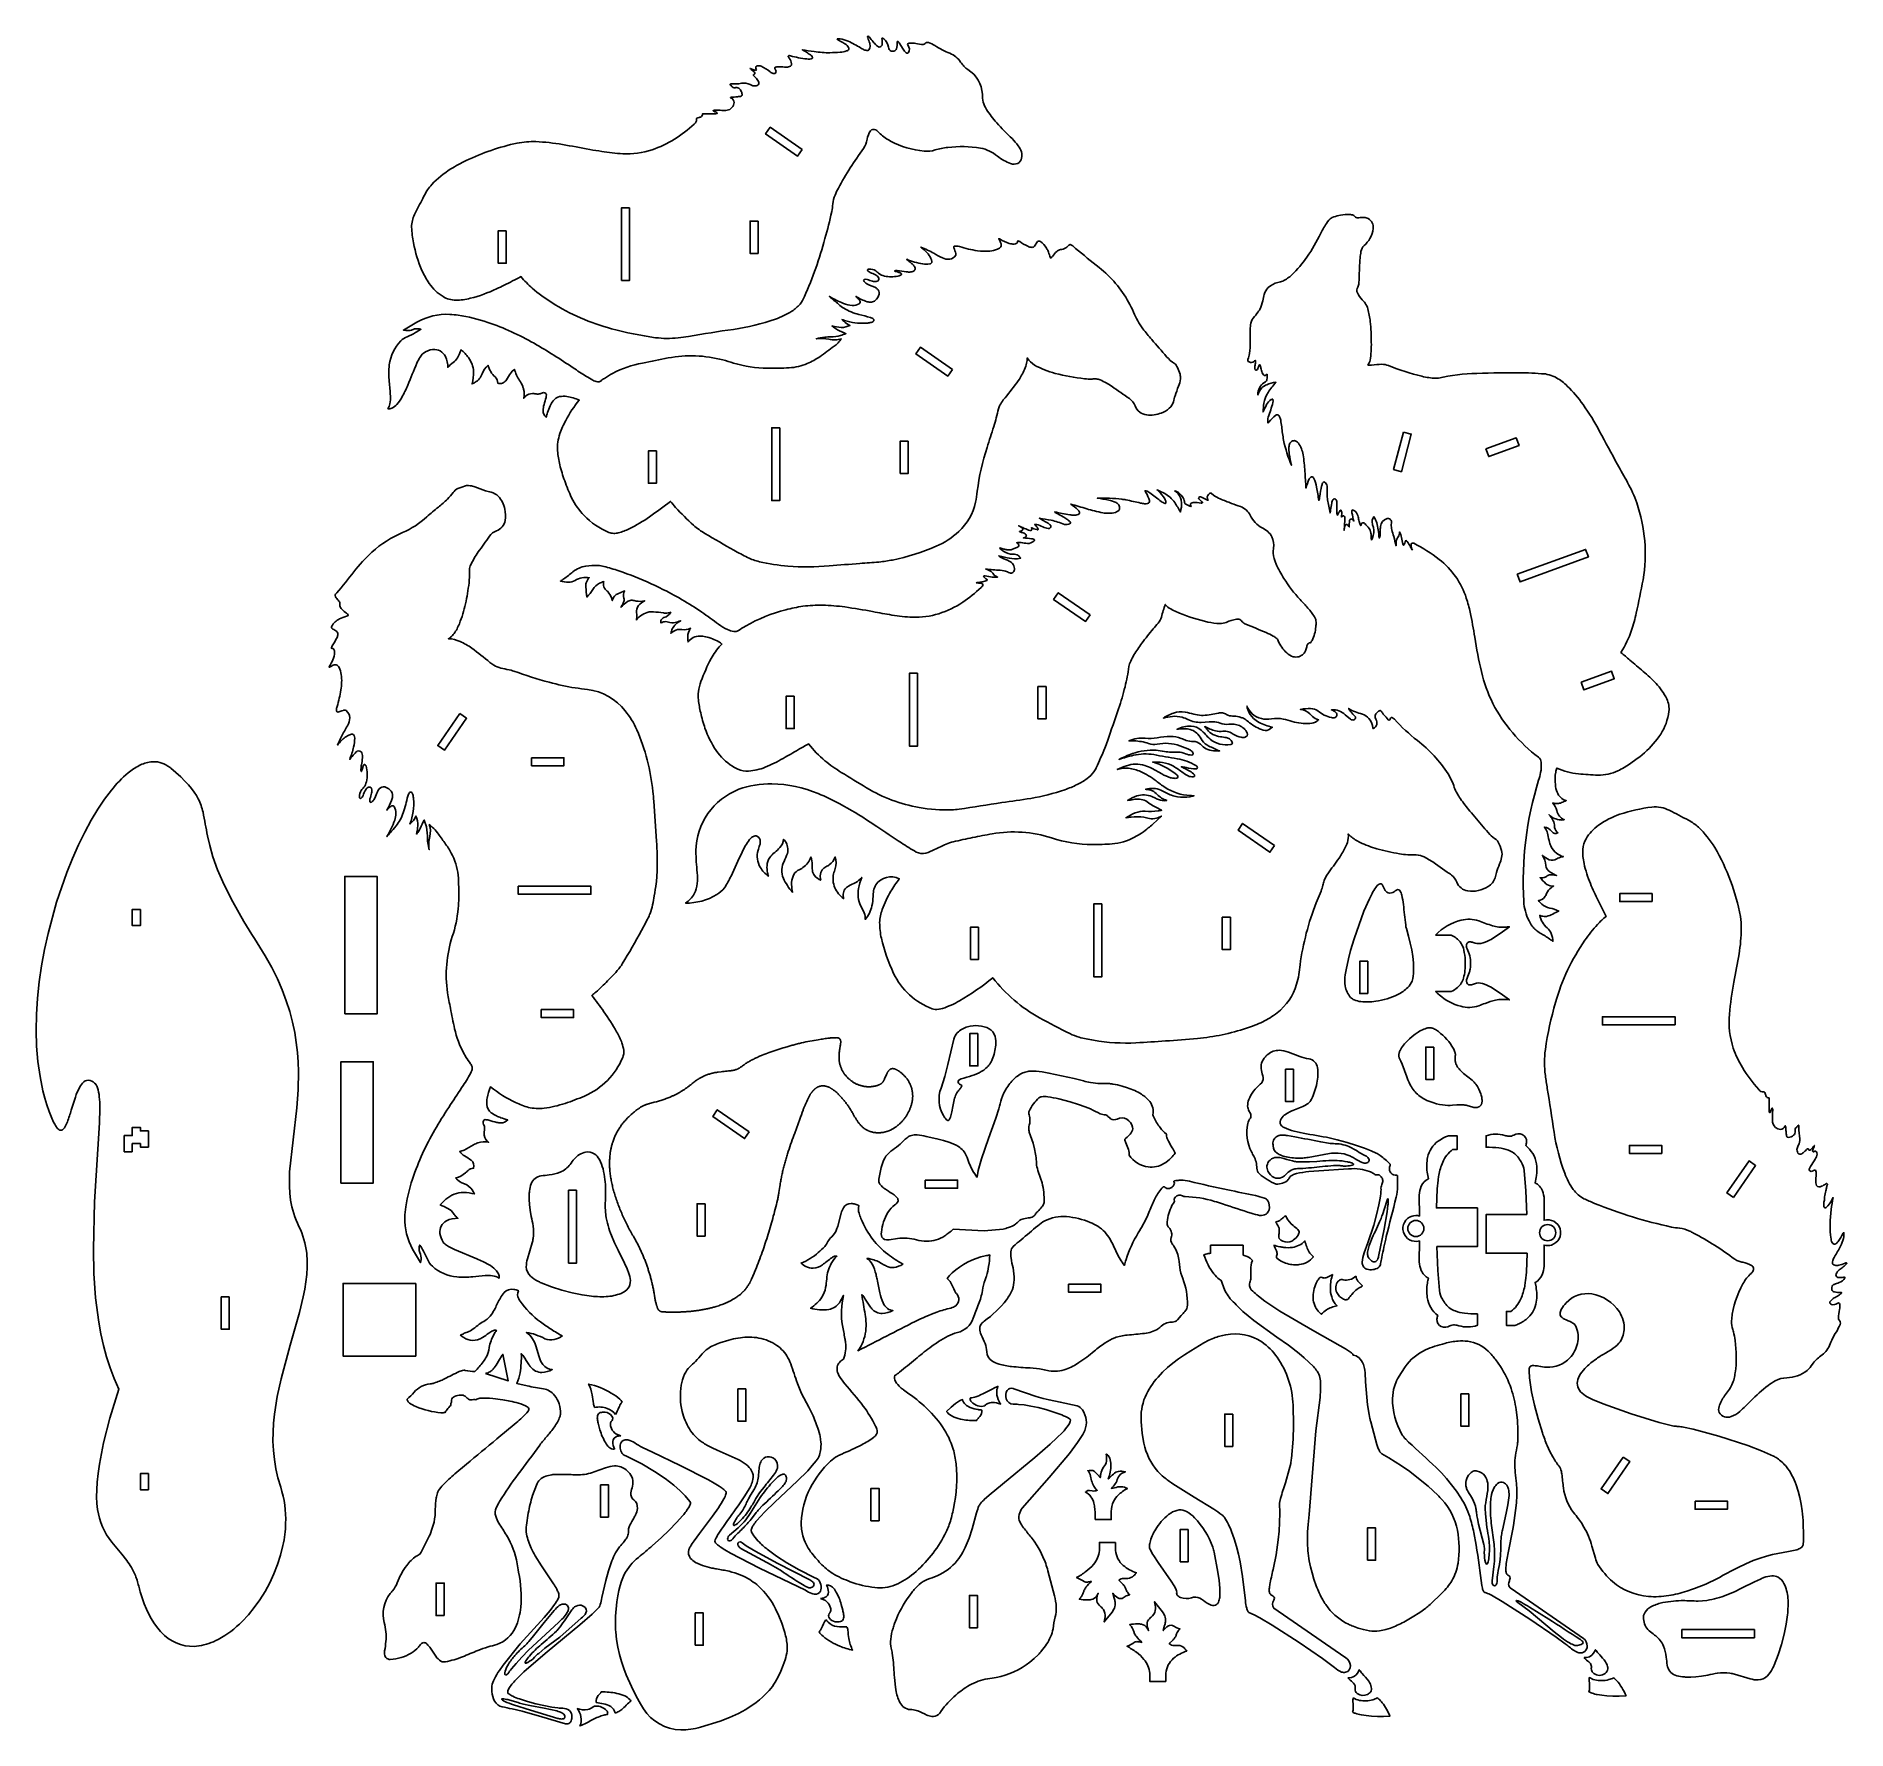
# Model space of a CAD drawing. Extents: x -1292 to 1395, y -799 to 1714.
import ezdxf

# ---------------------------------------------------------------- set-up
doc = ezdxf.new("R2010")
doc.units = 0
doc.header["$MEASUREMENT"] = 0
doc.layers.get('0').update_dxf_attribs({"linetype": 'CONTINUOUS'})

msp = doc.modelspace()

# ---------------------------------------------------------------- linework, layer by layer
for points in [[(-308, 1593.9, 0.142837), (-311.2, 1592.7, 0.299758), (-311.7, 1590.6, -0.225991), (-312.3, 1587.7, -0.09232), (-315.2, 1584.1, -0.037544), (-344.7, 1561.7, -0.058932), (-377.9, 1545.9, -0.093512), (-421.3, 1540.1, -0.024982), (-452.6, 1543.5, -0.007114), (-470.4, 1546.4, 0.004603), (-510.9, 1553.8, 0.031877), (-550.1, 1558.1, 0.057032), (-578.1, 1555.8, 0.058995), (-653.6, 1530, 0.023354), (-676.5, 1517.5, 0.06408), (-704.7, 1494.4, 0.034102), (-711, 1486.6, 0.023633), (-718.2, 1473.9, 0.001351), (-730.3, 1449.9, 0.109745), (-734.7, 1431.2, 0.040663), (-731.8, 1407.8, 0.059281), (-719.3, 1366.9, 0.04222), (-708.5, 1347.6, 0.096163), (-688.1, 1328, 0.136015), (-669.3, 1322.8, 0.061795), (-647.6, 1325.6, 0.049026), (-608.5, 1339.6, 0.008195), (-597.3, 1345, 0.004886), (-572.4, 1357.8, 0.047739), (-555.6, 1340.6, 0.038445), (-526.7, 1319.3, 0.077962), (-437.9, 1280.5, 0.03169), (-372.7, 1267.1, 0.059083), (-339.3, 1267, 0.01782), (-323.6, 1269.1, -0.008067), (-257, 1279.5, 0.04967), (-194.9, 1294.5, 0.051387), (-170.3, 1306.4, 0.07159), (-158.1, 1317.1, 0.062994), (-151.7, 1328, 0.035702), (-121.3, 1414.1, 0.013722), (-111.2, 1454.2, 0.033619), (-109.7, 1465.9, -0.072498), (-106.3, 1478.7, -0.031161), (-101.4, 1489, -0.035937), (-63.9, 1548, 0.11535), (-58.8, 1561.5, -0.084781), (-53.9, 1573.9, -0.375127), (-46, 1575.5, -0.065697), (-44.2, 1574.4, -0.019998), (-39.3, 1569.5, 0.06837), (-24.1, 1558.9, 0.098197), (26, 1543.9, 0.104378), (42.2, 1545.7, -0.059936), (60.9, 1549.4, -0.072381), (109.5, 1548.4, -0.13522), (134.6, 1536.5, 0.075756), (154.3, 1525.5, 0.211381), (164.7, 1525.8, 0.215333), (170.5, 1533.5, 0.155186), (170.2, 1543, 0.070609), (165.6, 1551.7, 0.044923), (156.3, 1562.5, -0.016436), (133.6, 1586, -0.040496), (118.4, 1605.9, -0.146493), (112.3, 1628.5, 0.244161), (90.9, 1664.9, -0.101004), (80.1, 1676.2, 0.138306), (64.2, 1689.2, -0.029463), (52.8, 1694.2, -0.01419), (41.9, 1700.5, 0.055098), (32.3, 1705, 0.319688), (27.4, 1703.6, -0.156111), (24.5, 1702.4, -0.073955), (13.6, 1703.6, 0.048158), (4.7, 1704.3, 0.059129), (2.6, 1703.9, 0.526747), (2.1, 1700.5, -0.312495), (2.7, 1690.5, -0.421085), (-0.9, 1690, -0.065588), (-5.4, 1695.2), (-11.4, 1704.8, -0.052954), (-12.7, 1706.5, 0.511332), (-14, 1706.5, 0.18989), (-14.3, 1705.8, -0.073247), (-15, 1696, -0.294765), (-19, 1692.4, -0.358757), (-25.8, 1695, -0.085538), (-27.1, 1698.1, 0.156816), (-34, 1710.7, 0.046439), (-35.4, 1711.8, 0.533494), (-37, 1710.8, -0.079446), (-36.3, 1702.4, -0.297828), (-39.3, 1698.5, -0.169332), (-41.9, 1698.8, -0.089949), (-44.9, 1700.8, -0.03812), (-49.9, 1706.3, -0.002892), (-55.3, 1713.1, 0.199713), (-57.8, 1714.5, 0.161984), (-57.8, 1712.1, -0.035241), (-54.9, 1704.1, -0.09194), (-54.5, 1697.4, -0.17602), (-56.2, 1694.1, -0.101386), (-57.6, 1693.5, -0.145417), (-63.4, 1694.5, -0.035253), (-68.3, 1697.2, 0.020019), (-86.8, 1707.2, 0.079414), (-98.7, 1710.4, 0.041662), (-103, 1710.4, 0.196999), (-102, 1709, 0.00418), (-95, 1705.3, -0.042823), (-88.4, 1700.7, -0.075371), (-86.2, 1697.9, -0.381176), (-87.4, 1693.5, -0.07786), (-89.2, 1692.6, -0.076994), (-98.8, 1690.7, -0.005823), (-113.8, 1690, -0.037168), (-137.3, 1691.6, -0.00915), (-154.9, 1694.3, 0.032734), (-150, 1691.6, -0.029272), (-144.8, 1688, -0.051916), (-140.9, 1685.2, -0.111328), (-139.5, 1682.9, -0.281222), (-139.9, 1681.7, -0.174885), (-143.8, 1680.4, -0.043748), (-148.2, 1680.7, -0.03235), (-172.4, 1685.3, 0.055775), (-174.4, 1685.8, 0.53975), (-175.7, 1684, 0.090686), (-174.3, 1681.9, -0.117087), (-170.7, 1673.7, -0.270419), (-172.4, 1670.1, -0.129193), (-178.6, 1668.6, -0.004521), (-188.9, 1669.3, 0.050816), (-194.2, 1668.8, 0.450055), (-195.7, 1666.3, 0.148034), (-194.8, 1664.6, -0.331922), (-194.6, 1659.8, -0.125177), (-195.4, 1659.3, -0.167581), (-200.4, 1660.3, -0.039156), (-202.5, 1661.5, 0.063094), (-216, 1669.9, 0.147875), (-222.2, 1670.3, 0.531295), (-223.3, 1665.8, -0.295731), (-223.4, 1664, -0.218572), (-224.3, 1663.9, -0.053055), (-229.6, 1665.8, 0.04586), (-232.3, 1666.6, 0.030592), (-227, 1662.2, -0.141728), (-225.2, 1659.5, -0.341933), (-225.9, 1658.3, -0.082451), (-227, 1657.8, 0.467813), (-227.2, 1656.3, 0.060776), (-224.1, 1652.9, -0.065831), (-219.8, 1647.5, -0.439605), (-222.1, 1641.6, -0.177985), (-228.1, 1641, -0.084436), (-232.4, 1642.7, 0.182455), (-244.9, 1644.7, -0.044623), (-253.3, 1643.8, -0.014495), (-260.2, 1643.7, 0.117121), (-261.7, 1643.4, 0.10902), (-262.3, 1642.8, 0.044578), (-260.7, 1641.5, 0.022359), (-258.9, 1639.3, 0.237887), (-253.3, 1638.3, -0.234438), (-248.1, 1636.3, -0.100177), (-245.9, 1633.2, -0.098276), (-244.2, 1628.4, -0.334011), (-246.5, 1625.2, -0.093893), (-248.2, 1624.8, 0.046442), (-253.6, 1624.4, -0.006097), (-258.2, 1624.2, 0.096081), (-261.4, 1623.4, 0.139469), (-261, 1622.8, -0.356492), (-256.1, 1616.1, -0.353544), (-266.6, 1604.6, -0.049224), (-274.2, 1604.4, 0.008852), (-283.7, 1604.8, 0.12059), (-287.4, 1603.9, 0.054751), (-284.9, 1602.4, -0.032943), (-282.4, 1601.7, -0.283515), (-281.2, 1600, -0.091176), (-286.2, 1599.3, 0.010028), (-291.2, 1599.5, -0.004296), (-302.8, 1599.5, -0.277745), (-306, 1594.6, -0.083981)], [(750.4, 951.7, -0.040772), (748.5, 959.9, -0.462979), (750.5, 962.4, -0.128791), (752.7, 962, -0.049562), (790.4, 938.1, -0.147565), (830.5, 880.6, -0.025581), (836.2, 859.7, -0.013372), (842.9, 822.7, 0.015224), (852.8, 771.6, 0.057868), (869.9, 724.4, 0.111184), (937.6, 644.5, -0.200682), (941.6, 637, -0.073309), (940.7, 621.8, -0.029023), (937.8, 610.3, 0.090055), (915.7, 430.6, 0.106437), (923.6, 402, 0.043726), (928.2, 394, 0.097324), (940.1, 383.6, -0.029783), (954.4, 374.6, -0.018141), (958.9, 371.2, 0.085694), (956.5, 383, 0.113279), (950.6, 391.2, -0.172395), (939.5, 409.8, 0.15305), (941.1, 409.3, 0.082138), (947.5, 408.1, 0.051844), (949.6, 408.3, 0.06517), (958.8, 411.8, -0.010374), (967.6, 416.3, 0.067193), (954.2, 420.8, -0.126116), (942.5, 426.7, -0.021172), (937.5, 431.8, 0.219053), (946.7, 436.8, 0.049125), (949.6, 442.5, -0.105175), (956.4, 450.9, -0.031883), (959.9, 453.4, -0.144272), (950.1, 455.6, -0.051908), (948.7, 456.7, -0.010503), (939.9, 465.7, 0.144221), (947.7, 466.6, 0.053539), (950.7, 468.7, -0.166104), (957.7, 470.1, -0.03772), (964.7, 468.9, -0.044542), (961.2, 470.5, -0.011487), (954.3, 474.5, -0.240347), (948.7, 483.9, 0.139622), (943.5, 498.8, 0.089887), (953.6, 492.5, 0.217327), (964.7, 493.6, -0.074916), (972, 496.7, -0.04447), (974.6, 497, -0.202975), (956.5, 511.5, -0.053822), (954, 518.3, -0.017577), (951.5, 529.5, 0.065788), (948.4, 537.9, 0.038588), (946.4, 540.9, -0.213749), (957.2, 534.2, 0.180505), (961.8, 531.4, 0.085795), (963.6, 531.6, 0.055747), (966.3, 532.5, -0.16982), (961.5, 540.1, -0.029013), (961.3, 544.3, 0.124388), (958.5, 552.2, 0.037477), (953.3, 559.1, 0.172299), (970.5, 551.4, 0.069621), (975.8, 551.9, -0.260544), (964.8, 565.3, 0.145007), (958.7, 576.6, 0.032657), (965.5, 575.8, 0.101739), (971.9, 577.2, -0.015311), (978.9, 580.1, -0.229171), (965.1, 592.7, -0.079183), (962.6, 603.7, -0.057845), (963.1, 622.6, -0.068263), (964.8, 628.4, 0.086745), (996.8, 619.9, 0.019665), (1025.9, 618, 0.11819), (1055.2, 624.4, 0.027778), (1064.5, 629.4, 0.043529), (1095.1, 651.3, 0.06709), (1119, 678.8, 0.10947), (1131.1, 712.2, 0.136956), (1127.9, 731.2, 0.081604), (1112, 754, 0.024966), (1093.1, 771.9, 0.004518), (1073.1, 788.7, -0.009427), (1060, 800.1, 0.05985), (1075.6, 832.9, 0.033488), (1082.7, 858.4, 0.004868), (1092.7, 907.8, 0.12504), (1083.4, 1022.1, 0.042419), (1069.8, 1052.1, 0.00249), (1054.9, 1078.9, -0.002268), (1028.3, 1128.1, 0.032317), (1003.7, 1168, 0.039698), (980.3, 1195.4, 0.056565), (964.3, 1207.6, 0.125464), (941.9, 1213.7, -0.009386), (923, 1215, 0.014605), (913.6, 1215.2, 0.007702), (845.9, 1214.2, 0.046505), (789, 1207.2, -0.040768), (784.9, 1206.9, -0.048831), (764.7, 1209.8, -0.03478), (715.1, 1225.7, 0.10837), (705.1, 1227.6, 0.01146), (690, 1226.5, -0.017336), (684.4, 1226.5, 0.129207), (687.6, 1233.6, 0.047421), (689.5, 1260.1, 0.025874), (687.9, 1291.1, 0.033105), (684.4, 1309.7, 0.076913), (680.3, 1318.4, 0.036415), (676, 1323.4, -0.052159), (668.8, 1333.6, -0.291498), (669.4, 1342.3, 0.100968), (671.1, 1348.2, 0.019815), (671.3, 1355.3, -0.005973), (672.8, 1385.6, -0.016783), (674.2, 1395, -0.161306), (678.8, 1403.7, 0.089163), (687.4, 1414.5, 0.127736), (692.5, 1429.3, 0.279506), (684.8, 1443.8, 0.112324), (678.5, 1445.7, 0.051412), (670.9, 1445.1, -0.16524), (666.1, 1446, -0.092947), (664.3, 1448, 0.125953), (662.7, 1449, 0.057677), (657.4, 1449.8, 0.067401), (643.7, 1448.8, 0.026223), (634.1, 1446.5, 0.177324), (624.4, 1438.8, 0.037854), (614.4, 1422.1, -0.038532), (593.9, 1386.6, -0.049801), (571.5, 1360.3, -0.077668), (558.1, 1351.2, -0.055971), (550.9, 1349, 0.130894), (536.6, 1341.6, 0.127166), (530.5, 1331.4, 0.038662), (528.4, 1322, -0.075245), (523.9, 1309.1, -0.030197), (521.6, 1305.4, -0.007341), (514.4, 1296.2, 0.135954), (510.3, 1286.1, 0.026991), (509.9, 1281.5), (509.8, 1260.7, -0.031564), (508.7, 1243.6, -0.056242), (506.4, 1234.9, 0.272827), (506.8, 1232, 0.229465), (513.5, 1230.6, 0.099194), (515.3, 1231.7, -0.031572), (517.5, 1233.4, -0.080858), (517.2, 1227.8, 0.013761), (516.6, 1221.9, 0.20006), (517.4, 1219.3, 0.432905), (520.4, 1219.9, 0.063666), (522.7, 1225.5, -0.247859), (524.2, 1226.9, -0.082897), (525.7, 1222, 0.030457), (527.7, 1215.1, 0.051747), (529.3, 1211.8, 0.306496), (532.2, 1211.1, 0.173615), (534.8, 1212.9, -0.060536), (534.6, 1205.2, -0.169479), (532.3, 1201.5, 0.145464), (525, 1195.1, 0.128949), (521.2, 1185.1, 0.052774), (521.3, 1182.1, -0.109176), (527, 1192.5, -0.117563), (534.3, 1197.3, -0.084076), (548, 1200.9, 0.033272), (536.2, 1185.8, 0.101105), (530.2, 1169.9, 0.029524), (528.8, 1157, -0.018868), (534.2, 1167.9, -0.124912), (540.9, 1175.2, -0.133567), (542.8, 1175.8, -0.211507), (543.5, 1175.4, -0.143071), (543.5, 1170.9, -0.009734), (536.6, 1149, 0.110694), (536.1, 1140.7, 0.132252), (537.4, 1141.7, -0.063855), (547.7, 1152, -0.459191), (552.6, 1151, -0.075498), (555, 1144.6, -0.027738), (556.5, 1134.7, 0.018906), (559.3, 1114.8, 0.042026), (570.9, 1077.7, -0.016788), (567.7, 1094.7, -0.048138), (567.3, 1104.7, -0.09246), (568.8, 1110.4, -0.227671), (574.3, 1114.3, -0.189015), (578.6, 1113.1, -0.088625), (581.3, 1110.4, -0.11703), (588.3, 1093.5, -0.021319), (591, 1068.7, -0.00174), (592.5, 1043.9, -0.062294), (597.5, 1057.7, -0.121512), (600, 1060.3, -0.361151), (603.5, 1059.5, -0.073956), (604.3, 1058.4, -0.067967), (608.4, 1045.4, -0.015404), (611.5, 1025.6, 0.039815), (613, 1031.7, -0.026904), (615.8, 1046.9, -0.022071), (617.2, 1051.3, -0.271564), (619.2, 1053, -0.186502), (620.1, 1052.8, -0.174188), (623.8, 1046.8, -0.078441), (624.1, 1039.6, 0.041838), (624.2, 1030.7, 0.021178), (625.4, 1021.9), (628.2, 1007.2, 0.047984), (629, 1011.4, 0.008778), (630.8, 1021.9, -0.090626), (632.4, 1026.6, -0.520928), (637.2, 1026.5, -0.126081), (638.5, 1021.4, -0.004085), (638.1, 1009.8, 0.095126), (639.2, 1003.7, -0.045265), (641.6, 1008.1, -0.042376), (643.2, 1010.6, -0.123571), (644.3, 1011.3, -0.31691), (644.9, 1011, -0.125343), (645.7, 1007.7), (645.5, 1000.9, -0.149927), (647.6, 1002.7, -0.353541), (649.5, 1002, -0.139967), (650.2, 999.4, -0.018029), (649.2, 981.2, -0.091352), (649.9, 986, -0.081701), (650.8, 988.9, -0.428919), (654.1, 989.4, -0.061096), (656.7, 986.2, -0.016896), (657.2, 995.7, -0.41913), (660, 998.1, -0.136339), (661.1, 997.6, -0.037085), (663.6, 995, -0.01849), (660.7, 1007.1, -0.040065), (660.5, 1010.2, -0.535475), (662.7, 1011.4, -0.054893), (666.3, 1008.7, -0.124886), (669.9, 1001.4, -0.009056), (671.4, 994.4, 0.07693), (673.8, 988.2, -0.132825), (675.5, 991.8, -0.352835), (678.7, 992.2, -0.117362), (680.3, 990.8, 0.007817), (684.9, 985.8, -0.158132), (688.9, 976.9, -0.027287), (689.3, 971, 0.016373), (689.6, 967, 0.070756), (691.3, 970, 0.139796), (692.6, 985.5, 0.017005), (691.1, 990.4, -0.232909), (693.3, 1001.5, -0.098984), (697.7, 992.2, -0.027964), (699.7, 982.1, -0.008174), (701.2, 969.7, 0.130097), (702.5, 974.3, -0.024215), (702.8, 980.6, -0.00918), (703, 986.7, -0.308176), (712.9, 998.6, -0.452621), (719.5, 993.9, -0.047988), (719.2, 990, 0.071036), (720, 982.2, 0.016355), (722.8, 971.9, -0.004463), (726.3, 958.3, -0.087575), (726.9, 966.8, -0.104557), (729.3, 971.4, 0.158869), (731.5, 978.9, -0.06344), (734.4, 970.6, -0.013544), (736.3, 960.5, 0.155344), (737.3, 959, 0.139595), (739.2, 962.3, -0.042289), (740.5, 966, -0.17433), (742.6, 964.6, -0.053857), (747.5, 956.6, 0.018107)], [(-436.5, 1214, -0.079043), (-392, 1229.5, 0.003836), (-353.9, 1237, -0.112726), (-272.8, 1234.1, -0.018382), (-256.9, 1229.4, 0.066441), (-206.8, 1221.8, 0.018178), (-174.3, 1222.4, 0.088482), (-147.5, 1228.8, 0.055063), (-129, 1238.9, 0.006398), (-107.8, 1254.3, 0.080548), (-96.9, 1265.4, -0.151445), (-115.4, 1264.9, 0.085207), (-134.1, 1265.5, -0.049272), (-121.7, 1268, -0.020161), (-112.6, 1268.2, 0.066512), (-98, 1270.4, 0.011947), (-90.2, 1273, 0.051817), (-93, 1274.5, -0.048321), (-105.7, 1280.7, -0.039551), (-110.9, 1284.6, 0.062515), (-97.1, 1282.3, 0.119061), (-84.3, 1285.3, -0.067947), (-93.5, 1291.4, -0.031119), (-96, 1294.1, 0.003824), (-88.1, 1291.5, 0.086554), (-57.8, 1288.9, 0.027734), (-52.8, 1289.7, 0.075362), (-49.5, 1291.2, 0.272317), (-48.7, 1293.7, 0.153628), (-49.2, 1294.6, 0.107668), (-53.8, 1297.1, 0.00468), (-70.8, 1301.5, -0.07117), (-93.3, 1310.7, -0.038302), (-101.2, 1316.7, 0.005101), (-114.7, 1328.3, 0.032398), (-93.9, 1318, 0.071511), (-80.8, 1314.9, 0.147983), (-70.3, 1317.5, 0.230176), (-68.8, 1319.7, 0.118083), (-68.9, 1320.6, 0.105765), (-71.8, 1324.7, -0.046792), (-75.2, 1328.4, 0.063509), (-58.8, 1320.5, 0.099865), (-52.2, 1319.9, 0.147904), (-46.7, 1322.5, 0.151784), (-40.8, 1331.7, 0.277411), (-43.8, 1339.7, 0.083251), (-47.3, 1341.9), (-55.4, 1345.1, -0.082674), (-62.3, 1349.6, -0.10502), (-63.8, 1351.7, -0.449585), (-62.8, 1353.6, -0.120739), (-58.4, 1353.5, 0.006927), (-50.8, 1351, 0.136853), (-43.7, 1351.1, 0.406145), (-41.2, 1355.3, 0.178601), (-46.1, 1360.3, 0.029653), (-54.2, 1363.9, -0.097317), (-57.4, 1366, -0.102957), (-58.2, 1367.2, -0.320962), (-57.6, 1368.3, -0.184478), (-55.9, 1369, -0.183243), (-46, 1366.2, -0.021923), (-41.8, 1362.7, 0.114375), (-32.8, 1358.5, 0.098572), (-13, 1358.4, 0.06385), (-9.1, 1359.7, 0.073001), (-7.8, 1360.7, 0.256419), (-7.7, 1361.8, 0.211404), (-10.5, 1363.7, -0.028929), (-14.8, 1365.1, -0.06355), (-17.9, 1366.1, -0.362139), (-18, 1366.4, -0.362139), (-17.8, 1366.5, -0.075257), (-14.1, 1366.8, -0.017274), (-0.6, 1364.8, 0.054482), (6.2, 1364.7, 0.051034), (9.3, 1365.4, 0.22447), (12.5, 1368.9, 0.181687), (12.1, 1371.9, 0.08075), (9, 1375.7, 0.026791), (5.2, 1379.1, -0.007244), (0, 1383.4, 0.050209), (23.9, 1376.6, 0.079281), (34.2, 1376.5, 0.401951), (37.3, 1380.3, 0.111892), (33.6, 1389, 0.068627), (25.8, 1397.7, 0.017085), (21, 1401.6, -0.024527), (40.4, 1392.3, 0.027899), (53, 1385.4, 0.126008), (63.6, 1383.6, 0.22989), (72.7, 1389.6, 0.184261), (73, 1392.2, -0.014914), (70.2, 1400.3, -0.261559), (70.7, 1402.8, -0.168414), (71.5, 1403.1, -0.088315), (78.3, 1402.4, 0.042931), (105.2, 1396.2, 0.051766), (123.3, 1395.7, 0.074134), (134.6, 1398.4, 0.060908), (138.7, 1400.9, 0.278394), (140.2, 1406.3, 0.082859), (138.2, 1410.7), (137, 1412.8, -0.116267), (136.5, 1414, -0.29966), (136.9, 1414, -0.076836), (138.6, 1413.3, 0.061445), (152.2, 1407, 0.078079), (159.6, 1406, 0.142308), (163.4, 1407.2, 0.148609), (164.6, 1409, -0.069316), (164.9, 1410.7, -0.118912), (167.7, 1409.7, 0.029215), (179.7, 1402.8, 0.102116), (186.3, 1401.1, 0.233889), (189.9, 1403.1, 0.021879), (193.1, 1408.5, -0.192623), (195.6, 1410.5, -0.224041), (198.4, 1409.9, -0.099646), (207.4, 1400, -0.036716), (209.8, 1395.7, -0.011422), (212.4, 1388.1, 0.048518), (213.8, 1385.3, 0.068613), (216.3, 1387.8, -0.043007), (222.8, 1395.2, -0.065782), (226.6, 1397.7, -0.147347), (230.3, 1398, 0.153593), (234.4, 1399.3, 0.028021), (240.5, 1404.2, -0.130856), (242.6, 1405.2, -0.10524), (243.8, 1405.1, -0.100076), (247.3, 1402.7, 0.012647), (250.5, 1399.7, 0.004974), (285.7, 1371.2, -0.097683), (329.4, 1319.8, -0.025447), (336.5, 1305, 0.057048), (350.6, 1280.5, 0.020448), (363.6, 1264.4, -0.002705), (385.8, 1238.8, 0.076681), (397.4, 1228.9, -0.121344), (402, 1222.8, 0.024259), (405.6, 1212.9, -0.118792), (406.2, 1205.9, -0.05738), (403.4, 1195, 0.008831), (398.2, 1180.9, 0.02587), (395.9, 1172.1, -0.147884), (389.7, 1162.5, -0.09944), (377.7, 1155.3, -0.118237), (356.2, 1152.4, -0.267266), (338.9, 1165.9, 0.154765), (330.5, 1176.8, -0.002283), (304.8, 1194.7, 0.048306), (287.2, 1204.4, 0.05585), (281.3, 1206, 0.051464), (275.1, 1205.8, -0.044974), (263.8, 1206.3, -0.038064), (220.5, 1214.2, -0.061053), (189.7, 1226.5, -0.120014), (178.9, 1237.1, -0.06348), (178, 1229.4, -0.074184), (170.6, 1211.3, -0.02738), (163.5, 1200.3, -0.006022), (143.4, 1174.7, 0.030562), (138.4, 1167.2, 0.058133), (136.2, 1161.5, -0.017574), (129.3, 1135.3, -0.003165), (119.3, 1104.4, 0.050038), (104.8, 1039.2, -0.021631), (102.3, 1023, -0.154733), (77.3, 979.4, -0.087497), (43.7, 957.5, -0.052454), (-21, 937.2, -0.0211), (-41.1, 934.2, -0.004593), (-69.4, 932.1, 0.002667), (-115, 928.4, -0.039032), (-176.2, 928.1, -0.034607), (-218.6, 934.7, -0.056044), (-236, 941, -0.014219), (-256.4, 951.6, -0.004957), (-299.4, 976.5, -0.042438), (-316.3, 988.7, -0.02345), (-343, 1015.3, -0.013891), (-350.4, 1024.2, -0.010842), (-381.5, 1001.4, -0.034041), (-411.7, 983.5, -0.051132), (-428, 977.5, -0.048395), (-434.7, 976.7, -0.093249), (-441.8, 978.2, -0.11009), (-478.7, 1003.4, -0.078041), (-497.2, 1029.7, -0.031575), (-507.5, 1054.7, -0.027342), (-514.8, 1078.5, -0.036065), (-518, 1099.1, -0.105446), (-514.5, 1124.8, -0.039511), (-506, 1144.1, -0.046926), (-486, 1174.6, 0.046955), (-504.1, 1179.8, 0.092654), (-515.2, 1179.6, 0.172462), (-524.6, 1173.3, 0.060351), (-529.1, 1166.1, 0.032585), (-532.9, 1155.9, -0.006243), (-535.2, 1149, -0.218533), (-539.5, 1159, -0.072741), (-538.2, 1167.9, 0.003821), (-535.2, 1178.5, 0.062879), (-534.7, 1182.2, 0.156778), (-535.7, 1184.5, 0.251342), (-540.3, 1185.3, 0.046514), (-542.7, 1184.3, -0.106571), (-548.3, 1183.5, 0.011804), (-555.3, 1184.2, 0.204784), (-565.7, 1180.2, 0.041014), (-568.3, 1177.3, 0.097399), (-568.4, 1190.8, 0.042551), (-569.8, 1194.9, 0.043414), (-574.5, 1203.7, -0.074631), (-582, 1220.3, 0.1046), (-587.9, 1214.2, -0.003713), (-594, 1204.5, -0.09619), (-598.6, 1200.3, -0.143051), (-603.7, 1199.1, -0.055113), (-606.7, 1199.6, 0.18044), (-610.8, 1208.8, -0.154482), (-621.2, 1226.2, 0.16158), (-629.9, 1213.3, -0.079709), (-634.2, 1205.9, -0.079523), (-640.4, 1200.9, -0.030025), (-645, 1198.5, 0.068509), (-642.8, 1217.1, 0.149832), (-650.3, 1237.6, 0.055498), (-661.2, 1249.1, -0.032422), (-666.7, 1237.4, -0.108806), (-673, 1230.3, 0.067676), (-681, 1222.9, 0.113347), (-684.4, 1239.1, 0.319612), (-703.3, 1249.6, 0.128593), (-717.5, 1243.9, 0.084964), (-722, 1238.4, 0.035779), (-726.9, 1229.2, 0.002757), (-740.3, 1196.7, -0.025513), (-749.2, 1178.4, -0.049967), (-756.5, 1168.1, -0.101074), (-763.9, 1162.6, -0.115958), (-769.9, 1161.6, 0.097611), (-767, 1168.8, 0.065285), (-766.1, 1180.9, 0.009169), (-767.9, 1201.6, -0.050823), (-767.8, 1226.8, -0.162457), (-750.7, 1262.5, -0.078237), (-741.4, 1268.5, 0.034949), (-728.8, 1274.6, 0.006977), (-720.8, 1279.6, 0.118672), (-730.2, 1280.1, 0.043278), (-734.9, 1278.4, -0.11403), (-743.4, 1277.8, -0.022874), (-746.8, 1278.4, -0.009193), (-726.7, 1290.3, -0.140481), (-677.9, 1301.7, -0.028748), (-665.5, 1300.5, -0.046098), (-621.6, 1289.8, -0.048161), (-553, 1258.8, -0.019677), (-494.9, 1222.3, 0.006202), (-475.9, 1210, 0.012573), (-465.7, 1204.1, 0.057494), (-458.8, 1201.6, 0.229435), (-454.1, 1202.8, -0.030215), (-448.2, 1206.8, -0.020905)], [(-657.1, 204.9, -0.067835), (-670.9, 241.6, -0.007492), (-677, 272, -0.011616), (-681.3, 294.9, -0.116005), (-674.3, 378.4, 0.058729), (-665.7, 419.9, 0.034588), (-664.8, 451.7, 0.017223), (-665.6, 469.6, 0.101289), (-675.8, 502.3, 0.039687), (-685.5, 517.4, 0.002555), (-696.3, 532.4, 0.046825), (-704, 541, 0.03239), (-708.5, 544.5, -0.141383), (-707.7, 526.9, 0.095027), (-708.6, 507.3, -0.080435), (-711.2, 527.6, 0.080215), (-714, 545.5, 0.016458), (-716, 551.2, 0.060426), (-717.5, 548.5, -0.049165), (-723.7, 535.8, -0.038745), (-727.6, 530.5, 0.052805), (-725.4, 542.6, 0.133268), (-728.3, 557.1, -0.100181), (-737.1, 545.4, 0.112683), (-731.9, 582.9, 0.025479), (-732.9, 589.1, 0.199166), (-735.3, 592.7, 0.239362), (-736.8, 592.6, 0.162909), (-739.5, 589.5, 0.046713), (-740.4, 586.8, -0.027488), (-747.2, 562, -0.084717), (-757.8, 542.5, -0.01214), (-766.7, 532.2, 0.013043), (-771.3, 526.8, 0.043966), (-759.8, 551.1, 0.067499), (-757.9, 561.1, 0.147675), (-760.8, 571.5, 0.276984), (-763.2, 572.6, 0.14629), (-767.6, 569.9, -0.047142), (-771.5, 566.2, 0.054033), (-764.3, 580.5, 0.049008), (-762.8, 586.3, 0.243874), (-766.8, 596.1, 0.122491), (-774.3, 600.5, 0.284407), (-782.7, 597.7, 0.094414), (-786.1, 591.3, -0.063711), (-790.9, 581.2, -0.08538), (-794.2, 577.9, -0.528978), (-796.7, 578.7, -0.127217), (-796.5, 583, 0.013968), (-794, 591.1, 0.139277), (-794.2, 598.1, 0.379421), (-798.5, 600.2, 0.144681), (-802.8, 596.3, 0.046032), (-806.8, 587.6, -0.116081), (-809.4, 583.7, -0.458736), (-811.5, 584, -0.154243), (-812.1, 585.4, -0.169345), (-809.3, 595.4, -0.029638), (-805.5, 599.9, 0.105602), (-801.8, 608, 0.131829), (-802.3, 631.7, 0.196275), (-804.4, 633.8, 0.314844), (-805.4, 633.4, 0.099362), (-807.3, 629.3, -0.020501), (-808.9, 623.8, -0.135581), (-809.4, 623.4, -0.094612), (-809.9, 627, -0.032815), (-809, 633.4, 0.013265), (-807.6, 643.5, 0.10414), (-808.4, 650.9, 0.461234), (-815.3, 653.4, 0.069383), (-816.9, 652.3, 0.0462), (-823, 645.6, -0.010825), (-826.5, 641.4, 0.028618), (-820.7, 659.6, 0.061215), (-819.1, 672.8, 0.096451), (-819.9, 676.6, 0.077242), (-820.9, 678.1, 0.145762), (-822.3, 678.6, 0.125517), (-827.9, 677.4, 0.097963), (-840.7, 667.3, 0.020473), (-844.6, 662.5, -0.008383), (-838.8, 675.3, -0.008378), (-830, 691.1, 0.123306), (-826.5, 703.2, 0.248359), (-831.9, 713.7, 0.180514), (-835.1, 714.5, 0.104371), (-836.4, 714, -0.014831), (-842.8, 711.7, -0.133821), (-845.2, 711.8, -0.214295), (-846.1, 712.9, -0.096233), (-846.3, 714.5, -0.037845), (-845.3, 719.9, 0.033358), (-839.5, 744.4, 0.066497), (-839, 767.2, 0.080817), (-842.2, 777.6, 0.050035), (-844, 780.2, 0.284757), (-849.7, 781.6, 0.056058), (-852.2, 780.5, 0.006873), (-856.7, 777.9, -0.371157), (-857, 778.1, -0.203127), (-856.9, 778.8, 0.027111), (-851.6, 789.1, 0.082729), (-848.9, 800.1, 0.129258), (-850, 804.5, 0.160552), (-851.7, 805.8, 0.061662), (-853.7, 806.3, -0.217243), (-853.5, 807.4, -0.049454), (-852.5, 809.6, 0.039618), (-845.3, 822.4, 0.064607), (-844.1, 826.8, 0.115536), (-844.6, 829.7, 0.099346), (-845.6, 830.9, 0.031186), (-851.8, 834.8, -0.306776), (-853.6, 838.3, -0.095935), (-853.3, 839.1, -0.129919), (-841.5, 849.8, -0.058338), (-831.4, 853.7, 0.044065), (-828.6, 854.8, 0.406655), (-828.6, 855.6, 0.082254), (-829.6, 856.7, 0.014271), (-836.3, 862.2, -0.050808), (-840, 866.6, -0.168135), (-841.1, 871.7, 0.116354), (-841.4, 874.1, 0.069199), (-842.6, 876.3, 0.022223), (-846.7, 881.3, -0.157613), (-848.2, 884.5, -0.190606), (-847.5, 886.7, -0.015052), (-845.8, 888.4, 0.018427), (-820.5, 919.6, -0.041389), (-793.5, 949, -0.082685), (-748.1, 978, 0.082802), (-712, 1001.3, -0.012858), (-694.9, 1015.8, 0.018215), (-681.5, 1027.6, 0.031423), (-672.9, 1037.2, -0.158538), (-666.2, 1043.3), (-658.6, 1045.9, -0.17078), (-647.6, 1047.5, -0.036), (-640.9, 1045.8, -0.005405), (-625.1, 1040, 0.032329), (-616.7, 1037.8, -0.13457), (-606.1, 1031.9, -0.132564), (-596.4, 1012.6, -0.102662), (-595.8, 996, -0.254906), (-608.9, 980.4, 0.145718), (-619.1, 972.7, -0.001731), (-635.9, 949.1, 0.034952), (-646.8, 930.2, 0.092588), (-649, 922.7, 0.009541), (-648.9, 913, -0.024808), (-649.5, 903.2, -0.021269), (-654.7, 872.2, -0.039461), (-663.8, 842.6, -0.055589), (-671.6, 828.1, -0.056251), (-676.8, 822.5, -0.047071), (-680.1, 820.4, -0.09855), (-662.7, 816.3, -0.05491), (-645.4, 806.3, -0.01128), (-618.4, 785.3, 0.017062), (-612.6, 781.1, 0.072049), (-602.2, 776.9), (-599.2, 776.2, -0.01154), (-587.1, 773.5, -0.018161), (-583.1, 772.3, 0.016245), (-530.4, 755.7, 0.026713), (-491.9, 747.4, 0.00602), (-473.7, 745.1, -0.194929), (-417.7, 713.4, -0.065662), (-400.5, 685.3, -0.076089), (-376.6, 593.9, -0.010793), (-375.3, 579.1, 0.004744), (-371.2, 520.1, -0.024747), (-370.2, 478.2, -0.020341), (-371.8, 457.2, -0.006469), (-374.6, 439, -0.054595), (-380.9, 412.5, -0.023475), (-383.5, 406.4, -0.003522), (-393.3, 387.4, -0.006452), (-422, 338, -0.028451), (-425, 333.5, -0.035399), (-443.8, 312.5, -0.014833), (-461.1, 296.1, -0.01448), (-467.2, 291.1, -0.005387), (-449.4, 266.9, -0.027357), (-430.4, 237.1, -0.036168), (-422.6, 220.5, -0.047841), (-419.9, 209.7, -0.133467), (-421.4, 199.1, -0.195065), (-478.1, 141.7, -0.018121), (-506.9, 130.8, -0.046553), (-538.2, 123.7, -0.084877), (-561.4, 125, -0.046468), (-580.3, 132.1, -0.057491), (-617.7, 155.4, 0.040272), (-622.6, 138.8, 0.059723), (-623.2, 129.4, 0.204024), (-616.6, 117, 0.066166), (-608.8, 112.3, 0.023647), (-602.2, 109.6, 0.004179), (-592, 106.3, -0.221576), (-602.2, 101.9, -0.049112), (-608.2, 102.6, -0.022024), (-620.3, 106, 0.07677), (-625.3, 106.7, 0.368768), (-628.5, 103.6, 0.167601), (-627.8, 99.6, -0.142778), (-626.5, 93.1), (-627.2, 86.8, 0.226834), (-622.6, 75, 0.029904), (-620.4, 73.1, 0.120362), (-636.2, 72.3, 0.054248), (-642.8, 69.3, -0.037779), (-656.8, 61.6, -0.03573), (-663.3, 59.4, 0.108884), (-656.4, 52.9, -0.023328), (-646.3, 46.5, -0.304075), (-642.6, 34.7, 0.172257), (-651, 31.3, 0.015624), (-654.9, 27.6, -0.126166), (-669.2, 20.2, 0.159924), (-656.4, 11.6, -0.169479), (-644.5, 1.9, -0.028036), (-641.5, -3.5, 0.054025), (-657.5, -1.3, 0.187631), (-683.9, -11.5, 0.035356), (-692.2, -19.8, -0.026894), (-680.9, -25, -0.12622), (-672.5, -32.7, 0.023604), (-668.3, -37.5, 0.028182), (-665.9, -39.6, 0.121417), (-682.8, -43.3, 0.316562), (-692.6, -62.1, 0.113865), (-687.7, -75.1, 0.104774), (-683, -79.5, 0.048376), (-670.8, -86.1), (-638.1, -99.6, -0.026788), (-620.6, -108.2, -0.056321), (-610.2, -116, -0.091364), (-605.7, -122.3, -0.117983), (-604.7, -128.4, 0.113696), (-614.8, -125, 0.038488), (-625.5, -124.7, 0.010595), (-644, -126.4, -0.045665), (-667.5, -126.6, -0.160313), (-703.9, -110.9, -0.107795), (-711.2, -100.4, 0.018382), (-717, -88.4, 0.010595), (-722.6, -79.3, 0.14993), (-722.7, -90.3, -0.142811), (-720.7, -101.3, -0.043536), (-721.4, -105.3, -0.009166), (-733.2, -85.5, -0.136722), (-744.7, -38.3, -0.034985), (-743.3, -22.8, -0.047572), (-731.4, 24.3, -0.049129), (-697.7, 95.7, -0.013002), (-676.9, 129, -0.001707), (-658.1, 157.5, 0.028813), (-646.1, 177.8, 0.117585), (-644.6, 185, 0.068926), (-647.3, 189.4, -0.004271), (-654, 199.6, -0.014171)], [(102.9, 903.3, -0.022736), (110.6, 902.5, -0.071504), (112.4, 901.8, -0.334129), (112.8, 899.4, -0.122981), (110.3, 896.2, -0.032953), (83.1, 874.6, -0.07157), (47.7, 857.5, -0.083624), (8.6, 852.4, -0.032349), (-21.8, 855.5, -0.008186), (-50.5, 860.7, 0.01172), (-91.6, 867.5, 0.026613), (-124.6, 870.2, 0.036187), (-154, 868.6, 0.030241), (-179.4, 863.3, 0.068991), (-239, 839.2, 0.00841), (-249.8, 832.5, -0.172024), (-256.4, 831.1, -0.076545), (-265.9, 834, -0.047436), (-279.1, 841.9, 0.004302), (-304.1, 859.9, 0.02158), (-333.2, 878.2, 0.050864), (-427.4, 921.2, 0.015263), (-449.3, 927.7, 0.057995), (-458.2, 929.1, 0.042491), (-476.2, 928.2, 0.136179), (-495.2, 919.8, -0.024958), (-509, 909.1, -0.020901), (-513.9, 906, 0.086535), (-502, 904.2, 0.113114), (-492.2, 906.9, -0.16949), (-471, 911, 0.101851), (-475.6, 903.2, 0.101538), (-476.1, 897, 0.014154), (-474.5, 882.3, 0.065239), (-465.7, 893.4, -0.133185), (-455.8, 902.6, -0.028557), (-449.6, 905.3, 0.154876), (-449.3, 897.3, 0.086659), (-447.3, 894, 0.024569), (-443.7, 890.3, -0.10504), (-438.2, 881, -0.03155), (-437, 876.9, -0.132291), (-431.9, 885.1, -0.088423), (-427.6, 887.6, 0.003513), (-418.6, 891.4, 0.230419), (-419.6, 880.4, -0.162319), (-420.1, 874.4, -0.035702), (-421.1, 872, -0.023163), (-424.1, 867.1, -0.049541), (-414.3, 875.6, -0.105584), (-409.1, 877.5, -0.048931), (-407.2, 877.5, -0.027581), (-401.6, 876.3, 0.111845), (-388.8, 876.8, 0.084994), (-398, 869.6, 0.224068), (-400.9, 858.6, -0.075505), (-400.5, 850.8, -0.04418), (-401.1, 848.2, -0.193589), (-382.1, 860.1, -0.05978), (-375.7, 860.4, -0.010402), (-361, 858.6, 0.048418), (-354, 858.7, 0.046813), (-350.1, 859.6, -0.214666), (-360.2, 851.9, 0.179824), (-364.3, 848.4, 0.086353), (-364.8, 846.7, 0.053886), (-364.8, 843.8, -0.136227), (-357.3, 845.8, -0.086917), (-353.7, 845, 0.14958), (-343.7, 844.4, 0.037106), (-335.4, 847, 0.151086), (-347.8, 835, 0.093189), (-349.9, 828.2, -0.259264), (-333.5, 834, 0.146128), (-320.8, 835.9, 0.039062), (-324, 829.6, 0.091357), (-324.8, 824, 0.007121), (-324.5, 815.7, -0.242684), (-306.9, 824.4, -0.066586), (-298.5, 823.4, -0.066447), (-278.8, 815.8, -0.059809), (-274.3, 812.4, -0.059991), (-276.1, 810.4, 0.063229), (-290.3, 791, 0.02647), (-305.4, 757, 0.054772), (-309, 741.9, 0.045683), (-309, 729.6, 0.036117), (-305.7, 710.6, 0.029081), (-299.3, 687.7, 0.065035), (-282.6, 654.3, 0.096726), (-258.7, 631.1, 0.04106), (-250.6, 626.7, 0.118064), (-234.6, 624, 0.077384), (-210.2, 629.6, 0.031689), (-183.3, 642.8, 0.004529), (-160.7, 655.9, -0.009558), (-145.5, 664.3, 0.058846), (-121.3, 639.4, 0.036049), (-97.1, 622.1, -0.001179), (-59.6, 599.1, 0.092263), (18.7, 570, 0.052025), (66.7, 566.5, 0.023875), (77.9, 567.5, 0.001047), (141.4, 577.2, 0.00452), (184, 583.5, 0.041714), (234.7, 596.3, 0.02777), (253, 603.9, 0.047298), (267.7, 612.9, 0.067232), (277.7, 622.8, 0.048544), (281.4, 629, 0.009288), (294, 658, 0.013255), (297.8, 668.4, 0.000889), (314.5, 716.5, 0.017657), (324, 749, 0.027333), (329.7, 779, -0.087733), (332.5, 787.1, -0.051122), (342.9, 805, -0.018027), (349, 813.8, -0.009966), (365.7, 835.1, -0.004566), (373, 843.4, 0.103745), (378, 852.6, -0.019482), (383.7, 871.4, 0.130507), (387.6, 867.2, 0.050615), (405, 858.3, 0.040567), (447.1, 845.2, 0.039309), (464.7, 842.9, 0.111082), (474.2, 844.7, -0.0579), (489.4, 849.4, -0.193285), (495.8, 847.9, -0.043433), (498.1, 845.4, 0.109497), (503.1, 842.1, -0.002769), (533.3, 829.6, -0.03193), (544, 824.2, -0.02198), (548.4, 821.3, -0.12391), (551.3, 817.5, 0.10992), (563.9, 799.3, 0.10837), (573.6, 793.7, 0.269324), (588.9, 797.8, 0.096494), (592.4, 803.8, 0.023311), (593.9, 809.8, -0.173283), (596.3, 813.5, -0.078974), (598.7, 814.5, 0.123193), (600.2, 815.7, 0.055102), (601.6, 818, 0.093048), (607.2, 838.1, 0.021839), (607.6, 845.1, 0.136903), (605.2, 852.8, 0.038481), (595.4, 865.9, 0.011899), (583.8, 878.4, -0.043151), (559.7, 909.9, -0.041242), (548.3, 931.2, -0.080768), (544, 947.6, -0.056885), (544.5, 954.9, 0.133725), (542.1, 971.4, 0.118216), (535.7, 979.5, 0.053459), (527.4, 984.9, -0.151738), (509.7, 1003.6, 0.067345), (504.1, 1011, 0.104068), (495.4, 1016.5, -0.020472), (482.2, 1021.3, -0.013071), (465.2, 1027.9, -0.040091), (455.8, 1033.1), (451.7, 1036.2, 0.306334), (449.3, 1036.1, 0.292512), (446.2, 1028.7, 0.04332), (447.2, 1026.6, -0.12276), (447.3, 1025.8, -0.104054), (445.2, 1026.4, 0.025453), (437.4, 1030.3, 0.068162), (435, 1031, 0.395976), (433.2, 1029.5, 0.24562), (434.4, 1026.8, 0.028619), (438.8, 1023, -0.467151), (438.7, 1021.9, -0.228188), (436.9, 1021.6, 0.043659), (425, 1022.5, 0.136816), (422.1, 1021.5, 0.3018), (421.3, 1019.1, 0.028157), (422.1, 1016.6, -0.073707), (414.3, 1019.9, -0.221861), (412.1, 1023.8, 0.130179), (409.2, 1031.1, 0.140705), (400.6, 1038.8, 0.050015), (397.7, 1039.8, -0.13031), (406.3, 1029.5, -0.094543), (407.6, 1023.2, -0.09126), (406.2, 1008.3, 0.022495), (397.8, 1022.3, 0.125271), (382, 1036.4, -0.010814), (373.6, 1040.6, 0.051269), (371.5, 1041.2, -0.045271), (381.1, 1031.2, -0.094994), (384.4, 1024.5, -0.109229), (384.4, 1021.8, -0.454646), (383.4, 1021.2, -0.083646), (377.6, 1024.1, -0.010608), (370.8, 1029.5, -0.01721), (362.9, 1035.6, 0.082737), (355, 1040, 0.172863), (353.8, 1040, 0.237707), (353.9, 1039.4, 0.065087), (355.1, 1037.2, -0.057169), (360.4, 1025.5, -0.473562), (357.6, 1021, -0.062092), (352.9, 1020.8, -0.047173), (347, 1021.7, 0.001863), (325.3, 1026.5, 0.023888), (319.4, 1027.4, 0.036279), (282.7, 1028.9, -0.015622), (299.8, 1026.1, -0.069695), (310.7, 1022.4, -0.110127), (314.7, 1018.9, -0.224797), (315.8, 1012.7, -0.175857), (313.2, 1009.5, -0.084472), (309.8, 1007.9, -0.117498), (290.9, 1007.3, -0.019325), (267.1, 1013.2, -0.002501), (243.5, 1020.2, -0.054082), (253.9, 1011.8, -0.071113), (256.3, 1008.2, -0.463055), (254.3, 1004.5, -0.070702), (248, 1003.8, -0.028684), (242.1, 1004.3, -0.022037), (219.8, 1008.6, 0.050412), (223.1, 1006.2), (233, 1000.6, -0.021276), (239.3, 996.6, -0.048188), (242.6, 993.8, -0.469879), (242.2, 991, -0.091742), (238.3, 990, -0.00944), (234.2, 989.7, 0.055897), (214.5, 996.3, 0.002204), (196.9, 999.2, 0.018829), (208.8, 992.3, -0.054703), (213.1, 989.3, -0.381959), (213.5, 985.3, -0.264445), (209.9, 984, -0.0699), (201.9, 986.5, 0.055658), (192.9, 989.8, 0.045028), (189.8, 990.1, -0.036443), (194.7, 984.2, -0.156539), (195.3, 982.7, -0.311212), (194.7, 982.1, -0.136679), (192.9, 982.3, -0.053748), (188.9, 983.5, 0.008031), (185, 985.1, -0.128773), (186, 982.3, -0.391834), (184.2, 980.9, -0.08603), (183.1, 980.9, -0.043027), (174.5, 984.2, 0.01633), (166.1, 988, -0.084789), (171.8, 984.3, -0.432885), (171.5, 981.2, -0.082998), (170.2, 980.5, -0.011168), (167.4, 979.6, 0.077455), (171.6, 977.9, -0.122577), (176.9, 975.1, -0.164798), (177.7, 973.2, -0.236377), (176.8, 971.8, -0.063321), (173.3, 970.1, -0.021848), (185.2, 968.7, -0.044439), (188.3, 968, -0.175856), (189.5, 966.8, -0.204633), (189.4, 966, -0.11271), (188.5, 965, -0.189622), (179.1, 961.8, -0.024729), (170.1, 963, 0.085881), (163.3, 962.8, -0.12826), (166.2, 960.1, -0.368373), (165.3, 956.8, -0.065221), (163.6, 955.8), (157, 953.2, -0.154003), (148.6, 952.4, -0.029158), (144.1, 953.5, 0.01399), (138.1, 955.2, 0.091416), (141.1, 951.9, 0.128924), (154.3, 946.1, 0.016585), (159.8, 945.8, -0.080197), (163.9, 944.7, -0.06403), (165.8, 943.5, -0.033284), (169.2, 940, -0.104506), (159.8, 939, -0.041337), (145.4, 941.3, 0.006892), (136.7, 943.4, 0.11525), (141.4, 940.2, -0.014521), (152.3, 935.7, -0.168538), (157.9, 930.3, -0.154652), (159.8, 922.6, -0.469234), (153, 918, -0.049169), (149.4, 919.6, 0.077573), (138.9, 921.9, -0.012455), (117.3, 923.8, -0.086044), (125.2, 920.2, -0.0961), (128.6, 916.4, 0.160183), (134.9, 911.8, -0.06304), (126.9, 911.8, -0.018931), (116.6, 913.5, 0.159681), (114.2, 913.2, 0.132878), (115.5, 911.3, 0.014127), (119.7, 907.7, -0.172666), (117.7, 906.2, -0.034165), (114, 905.2, -0.010551), (106.6, 904, 0.023494)], [(41.5, 507.5, -0.011851), (58.5, 515.4, -0.037417), (69.1, 519, -0.010941), (97.9, 525.4, -0.005319), (126.9, 530.9, -0.124109), (215, 524.7, 0.078555), (275.8, 515.1, 0.018975), (304.7, 515.9, 0.105421), (338, 525.7, 0.054133), (358.6, 539.6, 0.009895), (365.2, 545.3), (378.1, 557.2, -0.033118), (370.7, 554.1, -0.110532), (360.1, 553.7, -0.003275), (352.1, 555.4, 0.070354), (332.9, 555.8, 0.018575), (325.3, 554.7, -0.042594), (339.3, 561.9, -0.100732), (353.9, 564.3, 0.043321), (373, 565, 0.02027), (378.3, 565.9, -0.009707), (366.7, 571.7, -0.044386), (358.9, 577, 0.189307), (340.7, 582.3, 0.025272), (332.9, 581.2, -0.011391), (327.7, 580.5, -0.067246), (341.6, 587.2, -0.175585), (363.9, 586.1, -0.033538), (370.8, 582.9, 0.111368), (382.7, 580, 0.042652), (386, 580.4, -0.115547), (371.8, 589.3, 0.083089), (364.7, 594.7, 0.066), (359.8, 596.2, 0.017001), (354.6, 596.9, -0.178055), (377.4, 595.6, -0.034782), (384.9, 591.8, 0.078569), (401.9, 585.8, 0.083368), (420.3, 586, 0.019385), (426.3, 587.3, -0.045132), (420.6, 587.7, -0.130264), (383.4, 599.8, -0.033271), (370.1, 609.5, 0.054365), (347.1, 623.4, 0.076882), (329.2, 628.1, 0.092103), (312.6, 626.5, -0.029347), (326.2, 632, -0.148699), (353.2, 632.5, -0.047611), (364.2, 627.7), (378.5, 619.8, 0.048944), (391.3, 614.2, 0.07067), (398.6, 613.2, 0.045598), (401.2, 613.5, 0.307547), (402.4, 615, 0.239763), (401.3, 617.8, 0.091134), (370.3, 635.8, 0.022604), (365, 637.4, -0.031557), (379.7, 636.7, -0.09858), (396, 631.1, -0.02659), (410.2, 621.4, 0.03415), (417.6, 616.9, 0.141012), (425.1, 615.6, 0.257274), (427.4, 617.3, 0.271895), (427, 618.5, 0.069898), (420.2, 623.9, 0.021943), (412.6, 627.8, -0.01332), (407.4, 630.4, -0.036474), (414.8, 629.2, 0.049653), (429.5, 627.2, 0.267046), (431.2, 628.3, 0.267046), (431.1, 630.4, 0.16388), (429.3, 632.1, 0.096239), (401.5, 642.2, -0.00662), (366.7, 648.4, 0.096931), (336.6, 647.4, 0.028256), (315.1, 641.3, -0.026071), (335, 649.9, -0.100437), (370.2, 654.8, -0.020531), (382.4, 653.1, 0.051838), (403.1, 652.2, -0.104974), (413.6, 649.8, 0.112369), (423, 647.8, 0.34741), (425.2, 649.7, 0.117634), (424.7, 651.3, 0.144585), (421.1, 654.9, 0.093606), (388.5, 665.1, 0.084131), (371.7, 663.8, -0.126487), (359, 664.9, 0.077444), (337.3, 668.8, 0.021821), (329.9, 668.7, -0.138377), (353.8, 672.8, 0.074588), (371.9, 673.4, -0.053002), (391.4, 675.4, -0.083091), (407.5, 672.4, 0.018167), (414.8, 669.5, 0.086622), (425.5, 667.9, -0.200904), (435.8, 663.8, 0.194342), (455.2, 654.1, 0.032968), (464.5, 653.8, -0.002146), (448.3, 661.1, -0.117808), (438.6, 669.3, 0.045987), (432.1, 678.6, 0.187688), (416.5, 686.5, 0.045874), (409.7, 686.8, 0.021179), (401.3, 686, -0.136223), (422.2, 690.8, -0.165644), (436.9, 684.6, -0.042013), (443.2, 678.4, 0.028282), (450.2, 671.4, 0.209264), (480.9, 663.3, 0.135831), (482.9, 664.4, 0.295255), (483.2, 666.6, 0.110143), (479.1, 671.7, 0.100469), (474.2, 673.6, 0.010778), (465.8, 674.9, -0.071605), (454.4, 678.4, -0.100949), (446.3, 685.1, -0.016831), (442.3, 690.1, 0.062784), (458.4, 683.5, 0.108624), (469.4, 683.2, -0.088993), (477.8, 682.4, -0.059643), (484.6, 678.9, 0.089796), (496.3, 674.2, 0.098657), (502.1, 674.2, 0.170758), (505.3, 676.5, 0.256341), (505.5, 680.5, 0.183573), (493.7, 691.4, 0.135367), (478.1, 693.5, -0.123849), (465.2, 695.1, 0.08108), (454.4, 697.2, 0.021506), (448.8, 697.2), (437, 696.3, -0.135894), (417.4, 700.5, 0.034307), (408.8, 703.9, 0.096811), (394.3, 705.1, 0.037871), (381, 702.7, -0.043629), (396, 710.1, -0.127992), (413.3, 711.5, -0.027424), (425.9, 708.4, 0.111341), (448.8, 707.5), (462.8, 710.1, -0.048944), (468.8, 710.4, -0.150282), (474.5, 708, 0.151627), (483.7, 705.7, -0.064771), (493.4, 704.3, -0.020126), (498.8, 702.8, -0.055145), (502.2, 701, -0.024266), (508.7, 695.7, 0.086951), (529.2, 684.7, 0.245986), (539.2, 686.5, -0.009483), (542.7, 689.1, -0.05941), (522.9, 696.2, -0.056274), (514.7, 701.9, -0.125364), (506.3, 715.3, -0.028315), (504.8, 720.5, 0.07628), (512.9, 709, 0.142899), (526.5, 701.8, 0.099876), (541.3, 701.3, -0.093809), (558.9, 701.1, -0.028398), (572.2, 697.6, 0.083759), (598.5, 694.6, 0.125065), (608.9, 698, 0.044814), (611.2, 700, -0.124953), (602.1, 705.1, -0.011693), (598.2, 709.1, 0.158192), (584.4, 715.6, -0.043068), (599.4, 716.7, -0.140188), (610.2, 713.2, 0.104559), (630.4, 703.3, 0.142143), (635.7, 703.5, 0.244004), (638.3, 706.6, 0.244004), (637.2, 710.6, 0.107244), (633.2, 713.5, 0.023903), (630.4, 714.7, -0.154474), (641.2, 713.4, -0.067993), (650.7, 707.5), (658.7, 700.8, 0.219415), (663.6, 699.9, 0.307939), (666.2, 703.5, 0.170217), (665.5, 705.2, -0.028042), (658.9, 712.1, -0.051665), (655.8, 716.9, 0.081015), (665.9, 711.7, 0.004175), (676.3, 708.5, -0.249642), (691.2, 691.8), (691.7, 688.2, 0.077983), (692.2, 687, 0.229733), (697.5, 693.1, 0.229733), (696.1, 700.9, -0.358752), (698.2, 711, -0.04536), (702.7, 714.1, -0.061827), (706, 710.2, 0.029906), (711.5, 704.1), (714.6, 700.2, 0.349962), (716.9, 699.9, 0.266685), (717.5, 701.6, -0.208429), (718.3, 703, -0.208429), (719.9, 703.3, -0.140979), (724, 700.9, 0.047727), (757.9, 669.5, -0.080142), (803.4, 620, -0.065494), (812.7, 599.7, 0.061328), (821.9, 582.8, 0.022508), (835.8, 564.7, 0.001786), (855.6, 541.4, 0.013046), (865.2, 530, 0.063481), (874.7, 522.4, -0.110244), (878, 518.6, -0.041664), (882.9, 506, -0.131226), (882.9, 495.6, -0.028669), (879.8, 486.1, 0.009213), (875.2, 473.6, -0.003037), (873.1, 465.4, -0.182528), (862.8, 452.7, -0.178411), (832.5, 446.1, -0.26093), (816.2, 459.2, 0.141197), (808.5, 469.6, 0.027756), (802, 474.1), (784.8, 486.4, 0.029679), (768, 496.6, 0.111819), (756.2, 499.7, -0.050113), (731.1, 501.3, -0.025293), (697.7, 508.7, -0.037608), (673, 518, -0.066272), (659, 527.1, -0.027327), (655.3, 530.7, -0.117559), (654, 517.9, -0.052455), (646, 501.5, -0.016089), (641.6, 494.8, -0.00354), (624.8, 471.5, 0.055006), (619.4, 461.4, 0.028347), (617.6, 454.5, -0.028572), (614.9, 446), (607.9, 428.7, 0.060545), (583.8, 336.5, -0.047135), (578.7, 307.7, -0.154922), (549.6, 265.1, -0.060451), (528.3, 251.9, -0.032764), (504.2, 242.4, -0.05621), (431.4, 227.2, -0.009361), (383.9, 223.5, -0.001761), (340.3, 220.7, -0.054921), (277.4, 224.5, -0.024406), (255.9, 229, -0.050218), (242.1, 234.4, -0.011553), (197.2, 257.7, -0.099836), (127.8, 317.3, -0.040286), (78.5, 283.1, -0.047463), (53.2, 271.7, -0.079753), (42.2, 270.2, -0.061972), (37.9, 271.1, -0.191256), (-19.4, 323.8, -0.054014), (-37.6, 375.8, -0.051109), (-40.1, 399.1, -0.080329), (-36.2, 418.7, -0.053197), (-23.4, 445.6, -0.024085), (-11, 464.1, 0.376616), (-45.8, 455, 0.107741), (-49, 446.4, 0.035905), (-49.8, 437.7, -0.0376), (-51.5, 424, -0.117023), (-61.5, 403.8, 0.103366), (-63.1, 413.7, 0.033761), (-67.9, 423.7, -0.089975), (-72.1, 436.9, -0.065916), (-71.4, 449.5, -0.043377), (-66.7, 466.1, -0.081613), (-75.7, 458.8, -0.012883), (-86.3, 453.3, 0.087236), (-91.5, 449.1, 0.15644), (-94.1, 441.3, 0.045045), (-93.7, 434.7, -0.119251), (-106.6, 450.9, -0.165289), (-108.4, 471.7, -0.023644), (-106, 479.2, 0.160612), (-106.1, 496.7, -0.182494), (-114.8, 484.9, -0.032442), (-119.8, 482, 0.0963), (-125.3, 477.6, 0.170018), (-128.2, 468.6, 0.042261), (-127.6, 461.9, -0.092682), (-136.7, 468.8, -0.158569), (-140, 476.7, -0.019701), (-140.1, 485.2, 0.085199), (-142.1, 496.3, -0.16036), (-153.9, 480.8, -0.031118), (-161.8, 476.3, 0.163502), (-168.6, 468.2, 0.109738), (-170.7, 455.4, 0.035193), (-169.4, 444.2, -0.068035), (-183, 464.7, -0.121456), (-185.4, 478.1, -0.078573), (-182, 490, 0.030203), (-177.1, 501.8, 0.235577), (-180.4, 519.8, 0.024411), (-182.8, 522.8, -0.169227), (-188.2, 510.5, -0.052239), (-195.9, 503.3, 0.063535), (-203.3, 495.5, 0.133779), (-207.2, 483.8, 0.066506), (-206.5, 473.1, 0.018596), (-205.2, 467.9, -0.092477), (-217.4, 481.2, -0.207662), (-220.6, 506.4, -0.032777), (-218.2, 513.6, 0.132334), (-217.4, 521.9, 0.291653), (-223.3, 527.7, 0.177282), (-228.8, 526.4, 0.099209), (-233.2, 522.3, 0.049423), (-244.3, 503.8, 0.001756), (-260.7, 468.1, -0.045081), (-270.5, 450.8, -0.10105), (-281.8, 440.6, -0.134245), (-328.2, 428, 0.118168), (-315.3, 442, 0.101501), (-310.9, 457.3, 0.042816), (-310.9, 473.2, -0.025758), (-312.7, 505.4, -0.306765), (-249.2, 596.9, -0.094599), (-200, 605, -0.094748), (-131.3, 590.6, -0.028993), (-99.1, 575.3, -0.021312), (-54.2, 548.3), (-44.5, 541.9, 0.002316), (-7.9, 517.4, 0.021961), (14.3, 503.9, 0.184357), (28.4, 502.3, 0.055643)], [(-929, -438.7, -0.089177), (-921.6, -492.4, -0.044698), (-925.6, -525.1), (-929.1, -539.5), (-933.6, -553.6), (-939, -567.4), (-945.3, -580.7), (-952.2, -593.5), (-959.9, -605.8), (-968.2, -617.3), (-976.9, -628), (-986.2, -637.9, -0.075071), (-1021.7, -664.7, -0.081965), (-1050.3, -674.3, -0.225067), (-1101.3, -658.7, -0.035881), (-1109.3, -650.6), (-1113.3, -645.5), (-1117.3, -639.8), (-1121.1, -633.6), (-1124.7, -626.9), (-1128.1, -619.5), (-1131.4, -611.6), (-1134.4, -603.1), (-1137.3, -594.1, 0.007965), (-1142.1, -576.8, 0.017613), (-1144.6, -569.9), (-1147.5, -563.6), (-1150.6, -557.8, 0.027289), (-1157.4, -547.3), (-1164.7, -538), (-1179.6, -520.3, -0.138286), (-1200.7, -471.6), (-1201.6, -462.8), (-1202.1, -453.2), (-1202, -442.6), (-1201.3, -431), (-1200, -418.3), (-1198, -404.5), (-1191.8, -373.1), (-1182.4, -336.1), (-1169.3, -293), (-1176.2, -277.6), (-1182.2, -261.7), (-1187.5, -245.2), (-1192, -228.4), (-1195.8, -211.1), (-1199, -193.6), (-1203.6, -157.8), (-1206.1, -121.6), (-1207, -85.4), (-1205.3, -15.2), (-1197.9, 102), (-1197.4, 123.5), (-1197.6, 132.7), (-1198.2, 140.8, 0.054642), (-1200.7, 154, 0.068887), (-1203.4, 159.2, 0.151918), (-1211.8, 164.9, 0.242227), (-1221.1, 162.7, 0.09036), (-1227.4, 154.6, 0.042645), (-1233.7, 140.1), (-1239.8, 120.9, -0.017936), (-1245.5, 103.5, -0.039817), (-1249.2, 95.6, -0.104613), (-1252.8, 91.7, -0.324546), (-1258.3, 92.1, -0.090204), (-1262.4, 96.7, -0.03308), (-1266, 103.1), (-1268.6, 108.9), (-1272.4, 118.7), (-1275.8, 128.6), (-1278.9, 138.8), (-1281.7, 149.3), (-1286.1, 170.8), (-1289.2, 193), (-1291.1, 215.8), (-1291.8, 239.2), (-1291.3, 262.9), (-1289.8, 286.9), (-1287.2, 311), (-1283.7, 335.1), (-1279.3, 359.1), (-1274.1, 382.9), (-1261.5, 429.3), (-1246.3, 473.4), (-1237.9, 494.3), (-1229, 514.3), (-1219.8, 533.2), (-1210.2, 550.9), (-1200.4, 567.3), (-1190.3, 582.3), (-1180.1, 595.8, -0.051933), (-1155.3, 621.3, -0.050495), (-1138.9, 632.2, -0.079989), (-1121.8, 637.6, -0.179391), (-1096.3, 631.5, -0.030736), (-1092.2, 628.4), (-1077.3, 615.2), (-1071.1, 609.2), (-1065.8, 603.4), (-1061.3, 598), (-1057.4, 592.7), (-1054.1, 587.6), (-1051.3, 582.6, -0.05989), (-1044.2, 562.8, -0.001284), (-1037.7, 528), (-1034.3, 513.4), (-1029.5, 496.7), (-1022.5, 477.5), (-1013, 455.4), (-1000.2, 429.9), (-983.6, 400.7, -0.001794), (-951.9, 349.9), (-942.3, 332.6), (-933.9, 315.8), (-926.7, 299.2), (-920.6, 283), (-915.6, 267.1), (-911.5, 251.5), (-908.2, 236.2), (-905.8, 221.2), (-904.1, 206.6), (-903.1, 192.2), (-902.6, 178.1), (-903.2, 150.8), (-905.1, 124.5), (-915.7, 29.5), (-916, 18.7), (-916, 8), (-915.4, -2.4), (-914.2, -12.7, 0.083188), (-901.9, -51.7, -0.08967), (-890.4, -91.2, -0.018402), (-889.7, -101.5), (-889.6, -112.1), (-890.3, -122.9), (-891.5, -133.9), (-893.2, -145), (-895.4, -156.4), (-901, -179.5), (-914.7, -227.7), (-928.5, -278.1), (-934.2, -304), (-938.3, -330.4), (-939.6, -343.6), (-940.3, -357), (-940.4, -370.5), (-939.8, -384), (-938.4, -397.6), (-936.2, -411.3), (-933.1, -425)], [(1274.4, 144.1, 0.086356), (1273.4, 147.2, 0.337845), (1271.8, 147.9, -0.194882), (1267.7, 148.5, -0.079992), (1264.4, 151.5, -0.042199), (1240.2, 183.9, -0.052481), (1226.7, 212.8, -0.103803), (1220.9, 263.3, -0.01828), (1227.5, 310.9, 0.003073), (1235.2, 352.7, 0.037001), (1238.6, 390.4, 0.040576), (1237.2, 408.4, 0.086335), (1199.2, 510.5, 0.06807), (1175, 540.6, 0.06038), (1160.1, 551.2, -0.000932), (1131.7, 565.8, 0.141066), (1106, 570.6, 0.050121), (1058.4, 559.9, 0.06881), (1026.8, 543.7, 0.095874), (1008.1, 523.6, 0.122932), (1003.3, 507.7, 0.069334), (1005.2, 486.9, 0.042064), (1014.7, 457, 0.023047), (1026.1, 431.9, 0.002463), (1038.2, 408.4, 0.039646), (1025, 396.2, 0.037624), (1006.6, 373.1, 0.083391), (962.8, 280.7, 0.033792), (947.8, 210.9, 0.067328), (947.8, 172.2, 0.010804), (950.7, 153.1, -0.005879), (960.7, 88, 0.051129), (976.5, 27.1, 0.061528), (989.2, 3, 0.120391), (1005, -10.6, -0.003044), (1020.9, -17.6, 0.042915), (1135.1, -52.7, 0.030365), (1146.9, -54.3, -0.07845), (1162.1, -58.8, -0.016281), (1167.6, -61.5, -0.037843), (1228.9, -100.3, 0.05744), (1235.1, -103.5, 0.029234), (1240.9, -104.8, -0.063016), (1253.6, -109.5, -0.447657), (1255.6, -118.5, -0.070386), (1253.1, -121.5, 0.081348), (1240.9, -137, 0.099098), (1224.3, -188.7, 0.075183), (1224.9, -201.8, 0.019962), (1226.8, -208, -0.041804), (1229.4, -220.8, -0.068183), (1229.5, -268.9, -0.017113), (1228, -277.3, -0.099956), (1219.6, -295.1, 0.006711), (1213.7, -303, 0.064491), (1205.6, -319, 0.166516), (1205.8, -327.8, 0.225805), (1213.6, -334.3, 0.161223), (1223.5, -334, 0.089089), (1236.4, -326.3, 0.021989), (1252.6, -310.4, -0.033319), (1278.4, -287.8, -0.027573), (1289, -280.8, -0.114948), (1306, -276.3, 0.170905), (1336.3, -265.4, 0.075307), (1344.2, -256.3, -0.108607), (1356.6, -244, 0.135637), (1369.4, -228.6, -0.011252), (1373.9, -218, -0.030948), (1379.6, -208.1, 0.035434), (1385.1, -197.4, 0.194784), (1385.3, -193.1, 0.078382), (1383.7, -190.9, -0.148321), (1382.7, -187.5, -0.04338), (1384.4, -175, 0.054055), (1384.6, -167.8, 0.320944), (1382.8, -165.3, 0.237531), (1381, -165.9, -0.2564), (1372.4, -167.4, -0.162597), (1370, -165.4, -0.258488), (1370.1, -163.7, -0.09509), (1373.7, -159.9, -0.031192), (1379.5, -156.1, 0.013014), (1385.9, -152, 0.081454), (1387.4, -150.6, 0.232193), (1387.4, -150, 0.137334), (1386.1, -149.7, -0.062668), (1376.8, -148.9, -0.056573), (1374.8, -148.2, -0.204894), (1372.8, -144.6, -0.14375), (1373.2, -140.2, -0.179055), (1376.3, -137.7, 0.006521), (1383.8, -135.1, 0.159185), (1392.4, -128.1, 0.237216), (1392.3, -127.3, 0.191124), (1390.5, -127, -0.05313), (1383.3, -127.7, -0.269455), (1379.1, -125.1, -0.217237), (1379.2, -122.1, -0.068876), (1381.3, -118.8, -0.045572), (1386.6, -114.1, 0.011009), (1392.5, -109.4, 0.043771), (1394.8, -107.3, 0.150407), (1395.1, -106.2, 0.289985), (1394.8, -105.9, 0.175728), (1392.5, -106.2, -0.053935), (1383.1, -109.3, -0.089763), (1377.3, -109.3, -0.148469), (1374.4, -107.5, -0.096531), (1373.7, -106.1, -0.109293), (1374.3, -102.3, -0.053312), (1376.9, -96.7, 0.004604), (1385.9, -80.8, 0.053511), (1390.2, -69.5, 0.075411), (1390.8, -61, 0.271934), (1389.5, -61.8, -0.030385), (1382.2, -74.2, -0.092341), (1378.8, -77.5, -0.142053), (1376.1, -78.1, -0.183072), (1374.6, -77.2, -0.144834), (1371.7, -70.4, -0.067129), (1372, -26.4, -0.004602), (1374.7, -9, -0.041938), (1367.2, -21, -0.02449), (1365.2, -23.3, -0.072328), (1363.7, -24.3, -0.41057), (1361.5, -23.2, -0.130269), (1360.9, -18.2, -0.027395), (1361.8, -12.8, 0.062135), (1362.1, -8, -0.061353), (1364.1, 1.3, 0.031194), (1365.1, 6.2, -0.033644), (1366.3, 10.5, 0.64095), (1364.6, 11.8, -0.016149), (1359.4, 8.6, -0.044291), (1355.7, 7.1, -0.187926), (1351.8, 7.3, -0.147354), (1350.3, 8.8, -0.099038), (1349.2, 13, -0.036594), (1349.6, 23.1, 0.035722), (1349.6, 28.9, 0.119773), (1348.5, 31.6, 0.214699), (1347.5, 31.9, 0.118191), (1345, 30.9, -0.083252), (1342.3, 30, -0.505904), (1339.5, 33.3, -0.092778), (1341.2, 37.3, 0.003161), (1348.3, 48.1, 0.112099), (1351, 55.6, 0.148471), (1350.1, 59.2, 0.326869), (1347.7, 60, 0.046284), (1345.6, 59.2, -0.666499), (1344.3, 60.6, -0.012637), (1346.5, 66.3, 0.035099), (1347, 68.4, 0.01044), (1342.2, 62.7, -0.104102), (1340.2, 61.3, -0.496762), (1338.4, 62.7, 0.64235), (1336.9, 63.4, 0.039343), (1331.5, 58.5, -0.099094), (1327.1, 55.5, -0.208673), (1323.8, 55.9, -0.240867), (1321.2, 62.2, -0.130699), (1323.1, 68.5, 0.16417), (1325.4, 78.3, -0.041162), (1324.1, 95.5, 0.075174), (1323.9, 97.5, 0.085682), (1323.5, 98.4, 0.237243), (1322.9, 98.1, -0.113095), (1320.3, 95.6, 0.287432), (1318.7, 89.7, -0.265086), (1316.1, 83.6, -0.144657), (1308.4, 80.4, -0.387544), (1305.7, 82.5, -0.036245), (1305, 89.1, -0.018682), (1304.5, 95.4, 0.119524), (1303.8, 97.6, 0.125931), (1303.2, 96.9, -0.361933), (1296.6, 92.2, -0.325859), (1285.2, 101.6, -0.055794), (1284.8, 104, -0.009752), (1285.2, 121.2, 0.093109), (1284.5, 123.8, 0.252178), (1283.9, 123.1, 0.029117), (1282.5, 120.3, -0.123455), (1281.3, 117.3, -0.243845), (1280.6, 117.1, -0.247592), (1279.9, 118.6, -0.014941), (1279.9, 129.7, 0.008216), (1279.9, 138.9, -0.279785), (1275.2, 142, -0.066013)], [(706.3, 454.5, 0.21732), (704.1, 456.6, 0.21732), (701, 456.2, 0.097879), (696.2, 451.4, 0.035971), (690.6, 442.4), (686.6, 434.6), (678.6, 416), (664.1, 375.2), (658.8, 357.7), (655.6, 345.4), (652, 328.9), (650.7, 321.7, 0.087543), (650.7, 305, 0.129432), (658.8, 288.1, 0.107896), (664.3, 284.4, 0.070374), (674, 281.9, 0.066219), (696, 282.4, 0.080471), (729, 292.5, 0.075776), (743.6, 302.8, 0.092825), (750, 312.4, 0.044216), (751.1, 316.1, 0.049524), (752.2, 330.7), (751.9, 339.4), (750.9, 348.7), (749.4, 358.5), (747.3, 368.7), (744.7, 379.1), (741.5, 390.2, -0.034943), (740.5, 395.6, -0.002177), (737.2, 426, 0.032122), (734.6, 440, 0.058736), (732.2, 446, 0.118694), (730.1, 447.9, 0.282715), (726.8, 447.5, -0.084465), (719.3, 443.1, -0.311209), (711, 445.8, -0.057135), (709.7, 447.8), (708.2, 450.6, 0.030593)], [(784.7, 380.7, -0.137942), (822.9, 402.8, -0.136379), (849, 401.8, 0.024005), (869.3, 394.5, 0.085593), (888.5, 392.3, 0.030997), (894.4, 393.1), (880.8, 383.2), (874, 378.4, -0.015444), (864.8, 372.9, -0.069504), (852.1, 368.2, -0.147106), (840.9, 369.6, 0.043035), (835.9, 370.8, 0.275288), (831.8, 368.7, 0.187531), (830.5, 364.5, 0.049446), (831, 362.4, 0.007367), (834.7, 352.7, -0.124061), (836.1, 329.9, -0.034628), (834.7, 324.7, 0.016532), (830.7, 314.2, 0.346007), (833.9, 306.9, 0.15317), (836.4, 306.7, 0.060378), (842.5, 308.5, -0.154569), (854.3, 308.7, -0.066404), (867.2, 303.2), (874, 299), (880.8, 294.3), (894.4, 284.4, 0.107399), (873.8, 283.9, 0.034356), (858.5, 279.3, -0.005535), (849, 275.7, -0.144527), (822.2, 274.9, -0.114737), (790.4, 291.7, -0.021255), (784.9, 296.7), (808, 296.7, 0.057297), (817.5, 302.9, 0.1439), (826.3, 316.7, 0.051329), (828.4, 327.7, 0.080463), (826.8, 358.4, 0.172422), (815.6, 376.1, 0.033523), (808, 380.7)], [(78.7, 152, 0.038897), (74.5, 146.3, 0.077699), (71.2, 138.7, 0.010912), (66.9, 118.5, -0.02598), (64.9, 110.5, -0.083092), (63.2, 106.6, -0.30755), (61, 105.4, -0.158714), (59.2, 106.5, -0.063148), (54.5, 112.8, -0.223978), (51, 153.5), (56.6, 170.9), (61.2, 188.5), (69.9, 226.4, -0.135663), (75.1, 235.5, -0.128735), (90.4, 244.5, -0.193122), (122.5, 241.6, -0.205457), (131.2, 230.2, -0.08842), (132.2, 217.3, -0.080761), (126.9, 196, -0.047539), (123.4, 189.3, -0.107403), (110.7, 178.1, -0.053863), (97.1, 172.1, -0.007546), (81, 167.3, 0.092302), (77.4, 165.4, 0.344688), (76.6, 162.1, 0.221676), (79.6, 158.7, -0.071839), (81.2, 157.7, -0.381998), (81.4, 155.8, -0.054601), (80.4, 154.1, -0.020882)], [(532.3, 200.1, 0.265864), (526.5, 179.6, -0.021325), (528.8, 169.3, -0.279523), (524.8, 159.4, 0.131145), (507.7, 136.5, 0.087249), (506, 126.7, 0.119528), (507.9, 119.9, -0.067133), (510.6, 114.2, -0.222096), (510, 109.1, 0.101464), (506.4, 101.1, 0.176458), (511.7, 58.8, 0.017902), (515, 52.7, -0.12328), (519.6, 34.5, 0.210939), (523.4, 26.4, 0.089439), (548.1, 11.2, 0.075611), (557.9, 12.3, 0.141549), (566.2, 17.9, 0.034904), (569.2, 22.3, -0.122071), (572.3, 24.5, -0.051429), (578.5, 26.7, -0.03311), (596.9, 29.7), (611.6, 31), (655.7, 33.5, -0.069788), (672.9, 33.3, -0.051591), (686.6, 29.8, -0.045609), (693.7, 26.3, 0.070309), (695.8, 24.9, 0.111182), (697.3, 24.7), (699.4, 25, -0.202789), (702.3, 23.9, -0.085052), (705.9, 19.3, -0.184723), (706, 13.5, 0.016251), (703.9, 7, 0.040121), (703.9, 3.1, -0.030737), (702.6, -9.7, -0.0172), (700.8, -19.6), (697.3, -34.6), (693, -49.7), (684.5, -76.2), (679, -91, 0.099809), (676, -105, 0.109207), (677.5, -110.8, 0.205628), (683.1, -115.1, 0.208435), (699.9, -113, 0.248484), (703.3, -106.9, -0.012531), (704.9, -97.9, -0.002973), (711.7, -66.9, -0.001302), (726.4, -8.4, 0.052258), (728.4, 7.5), (728.4, 23.1, 0.222753), (728.2, 23.8, 0.222753), (727.5, 24.1, -0.273665), (718.5, 27.9, -0.080036), (716.6, 31.3, -0.171922), (717.1, 37.6, 0.11003), (717.5, 40.3, 0.137324), (716.9, 41.3, 0.047058), (702.7, 53.6, 0.041018), (696.6, 57.1), (689.2, 60.4), (679.3, 64.4), (667.5, 68.6), (653.9, 72.9), (638.9, 77), (622.9, 80.6, -0.001165), (583.7, 87.5), (574.8, 89.6, -0.055267), (560.2, 95, -0.089319), (555.4, 98.8, -0.217651), (554.3, 103.7, -0.170562), (558.7, 111.7, -0.067985), (566, 116.9, -0.023828), (573.2, 120.4), (587.8, 126.4, 0.06274), (596, 130.8, 0.097923), (599.4, 134.7, 0.046786), (604.3, 145.5, 0.061025), (610.1, 170, 0.069971), (609.6, 184.1, 0.10968), (605.8, 192.2, 0.193431), (596.8, 197.1, -0.048841), (583.2, 200.5), (566.5, 206.7, 0.074685), (553, 209.6, 0.184525), (536.1, 203.6, 0.032865)], [(68.9, -56), (115.2, -58.4), (143.3, -55.6, 0.015625), (151.3, -53.4, 0.077166), (161.8, -48, 0.026633), (166.5, -43.8, -0.127473), (173.8, -40.3, -0.015298), (182.6, -38.8, 0.136147), (189.1, -36.2, 0.074172), (190.5, -34.5, -0.047311), (194.4, -29.6, 0.022154), (200.8, -22.7, 0.095625), (203.6, -17.5, 0.058141), (203.9, -15.3, 0.069399), (200.9, 12.9), (198.8, 19.8), (194.8, 31.5, -0.065715), (192.6, 41.9, 0.039468), (189.7, 63.6), (187.5, 71.8), (182, 88.3, -0.07794), (181.2, 94.4, -0.056072), (182, 98.6, 0.081563), (182.7, 109.5, 0.051633), (181.8, 113.8, -0.042906), (181.1, 116.8, -0.138138), (181.7, 119.3, -0.06308), (188.2, 130.2, -0.044894), (196.3, 139.2, -0.141873), (200.2, 140.8, -0.069718), (209.3, 140.6, -0.028846), (225.7, 137.4), (242.4, 133), (255.1, 129.4), (265, 125.9), (272.7, 122.6, 0.00697), (287.3, 115.5, 0.094954), (295.2, 114, -0.157138), (297.3, 112.8, 0.04247), (302.7, 108.1, 0.26275), (312.4, 107.6, -0.276818), (326.7, 107.4, -0.217966), (335.3, 95.5, -0.197281), (333.2, 87.1, -0.075593), (327.1, 80.9), (324.5, 78.7, 0.115434), (323.9, 77.6, 0.107139), (325, 72.3, -0.01745), (329.3, 62.2, -0.116075), (330.2, 54.1, 0.208474), (358.4, 36.5, 0.173966), (381.8, 41.5, 0.065149), (392.4, 50, 0.030451), (398.5, 56.9, 0.033865), (394.2, 65.1, -0.014152), (388.4, 74.8, -0.021614), (386.4, 78.9, -0.106428), (385.4, 85.3, -0.065246), (376, 95, -0.05878), (366.7, 110.5, -0.020236), (365.4, 114, 0.217198), (360.6, 133.6, 0.089593), (348.4, 144.4, 0.058133), (327.7, 154.1), (319.6, 156.6, 0.032258), (306, 159.6, 0.023674), (299.1, 160.3), (287.6, 160.4, -0.0405), (272.9, 161.8, -0.017648), (262.3, 164.1), (248.4, 168), (211.1, 175.9), (201.2, 177.5), (192.1, 178.5, 0.052442), (181.4, 178.5, 0.031804), (174.3, 176.8, 0.070713), (166.4, 172.8, 0.076947), (152.9, 160.2, 0.073033), (142.7, 142.9, 0.027051), (140.9, 137.7, -0.007631), (136.9, 122.8), (132.3, 108.7), (121.5, 78.8), (111.2, 48.8), (107.1, 34.6, 0.021628), (104.3, 21.3, -0.068698), (92.9, 41.7, 0.013682), (88.4, 53.3, 0.15949), (76.8, 66.8, 0.057376), (62.6, 73.3), (54.6, 75.8), (44.9, 78.3), (29, 81.9, 0.026915), (15.5, 84, 0.077433), (7.2, 83.4, 0.118552), (0.5, 79.9, 0.006412), (-9.6, 70.5, -0.022518), (-20.8, 61.9, 0.078692), (-30.8, 52.3, 0.078934), (-36, 41.7, 0.022747), (-37.7, 35.6), (-41.4, 18.4, 0.203926), (-39.7, 11.2, 0.075533), (-34.9, 6.1, 0.024387), (-30.1, 2.6, -0.010397), (-18.7, -5, -0.061793), (-14, -9.5, -0.208955), (-12.8, -14, -0.149167), (-14.5, -17.2, -0.057206), (-17.4, -19.6, 0.100917), (-27.8, -31.1, 0.110719), (-37.6, -60, 0.049067), (-37.6, -65.1, 0.354348), (-30.1, -71.6, 0.062254), (-25.9, -71.5), (-13.5, -69.7, -0.094593), (14.4, -71.5, 0.059011), (29.9, -73.7, 0.150703), (56.4, -65.7, 0.029131)], [(543.8, 67.7, 0.235984), (549.6, 57, 0.067837), (556, 53.6, 0.044997), (566.1, 50.9, 0.06628), (587.7, 49.8, 0.018227), (595.7, 50.7), (603.6, 52.1), (619.3, 55.2), (627.4, 56.4, -0.040379), (640.2, 57, -0.089621), (657.4, 53, -0.023478), (662.8, 50.4, 0.010201), (673.5, 44.2, 0.085271), (678.7, 42.3, 0.177386), (684.2, 43, 0.212729), (686.2, 45.9, 0.212729), (685.4, 49.3, 0.13471), (680.9, 53.2, 0.014065), (676.9, 55.1, -0.025067), (666.4, 61.4, 0.025747), (659.1, 65.5, 0.11332), (635.9, 71, -0.027483), (626.2, 71.8), (614.5, 73.7, 0.001845), (575.9, 81.3), (564.9, 83.1, 0.022584), (558.2, 83.7, 0.06903), (552.7, 83.3, 0.071512), (551.2, 82.8, 0.116018), (545.3, 77.8, 0.169714), (543.6, 70.7, 0.013174)], [(786.5, -81.6), (788, -117), (790.5, -146.9, 0.102496), (795, -159.7, 0.030802), (800, -167.3, 0.13947), (813.8, -177.2, 0.060504), (828, -180.5, 0.031161), (846.9, -181.5), (846.9, -198.5, -0.157017), (819.4, -199, 0.035508), (813.1, -197.9, 0.137191), (806, -199.4, -0.223616), (793.4, -200.4, -0.331314), (786.9, -189.4, -0.077159), (788.2, -183.9, -0.196314), (772.5, -157.1, -0.079424), (772.8, -135.7, -0.019507), (774.2, -128.6, -0.181595), (763.5, -116.9, -0.077993), (760.7, -104.4), (760.8, -73.2, -0.410058), (737.2, -60.2, -0.410058), (749.9, -36.4, -0.144622), (760.8, -36.3), (760.7, -5.2, -0.081971), (763.7, 7.9, -0.173688), (774.2, 19.1, -0.020262), (772.4, 28.9, -0.085073), (773, 50.8, -0.178805), (788.8, 74.9, -0.058275), (798.4, 80.5, -0.023841), (804.2, 82.9), (816.9, 82.9), (816.9, 62.2), (810.2, 62.2, 0.131685), (795.5, 43.5, 0.059206), (789.8, 24.5, 0.01486), (788.5, 16.8), (787.2, 4.1), (786.2, -24.2), (846.9, -24.2), (846.9, -81.6)], [(920.3, -34.2), (918.8, 1.3), (916.3, 31.2, 0.1025), (911.8, 43.9, 0.030814), (906.9, 51.5, 0.13946), (893, 61.4, 0.060505), (878.8, 64.8, 0.031162), (859.9, 65.7), (859.9, 82.8, -0.157018), (887.4, 83.3, 0.035507), (893.7, 82.2, 0.137191), (900.9, 83.7, -0.223615), (913.4, 84.7, -0.331314), (919.9, 73.7, -0.077174), (918.6, 68.2, -0.196317), (934.4, 41.4, -0.070376), (934.5, 23.6, -0.029264), (932.6, 12.9, -0.181612), (943.3, 1.2, -0.078004), (946.1, -11.4), (946, -42.5, -0.410051), (969.6, -55.5, -0.410051), (956.9, -79.3, -0.144562), (946, -79.5), (946.1, -110.6, -0.081963), (943.1, -123.6, -0.173695), (932.6, -134.8), (933.9, -141.4, -0.082908), (934.3, -164, -0.161539), (922.3, -187, -0.087486), (908.4, -196.3, -0.023841), (902.6, -198.6), (889.9, -198.6), (889.9, -177.9), (896.6, -177.9, 0.131684), (911.3, -159.3, 0.059206), (917.1, -140.3, 0.01486), (918.3, -132.5), (919.6, -119.8), (920.6, -91.5), (859.9, -91.5), (859.9, -34.2)], [(-476.4, 58.3, 0.184786), (-493.2, 48.4, 0.011262), (-499.3, 40.3, -0.136433), (-514.2, 28.9, -0.06075), (-530.4, 24.7, -0.002184), (-542.5, 23.4, 0.268235), (-557.2, 11.6, 0.072196), (-559.8, 0.7, 0.020413), (-560.2, -5), (-560.2, -11.6), (-559.6, -19), (-558.6, -27.4), (-557.1, -36.8, -0.008958), (-554.3, -51.2, -0.07392), (-554.4, -69.6, -0.02065), (-555.7, -76.3), (-562.8, -99.8, 0.078559), (-564.5, -111.7, 0.192808), (-558.3, -125.4, 0.075293), (-547.6, -132.8, 0.019184), (-542.4, -135.3), (-527.1, -141.4), (-511.7, -146.4), (-496.4, -150.4), (-481.8, -153.3), (-467.9, -155.2, 0.044516), (-443.1, -155.7, 0.088796), (-421.3, -149.9, 0.107005), (-413.6, -143.8, 0.18863), (-410.1, -132, 0.071915), (-412.7, -120.2, 0.017445), (-414.7, -114.9), (-418.7, -106.2), (-428.4, -86.9), (-433.5, -76.3), (-438.2, -65.2, -0.059156), (-446.5, -35.3), (-447.2, -29), (-447.4, -22.7), (-447.4, -19.4, 0.016781), (-446.8, 2.5, 0.054484), (-450.6, 33.6, 0.057389), (-456.1, 47.7, 0.122294), (-463.8, 56.2, 0.205522)], [(534.7, 38.1, 0.139088), (536.1, 30.5, 0.182914), (545.2, 20.8, 0.21481), (556.2, 20.9, 0.085615), (561.8, 24.4), (566.3, 28.8, -0.145043), (575.8, 33.5, -0.045201), (583.8, 34.3, 0.017233), (600.6, 35.4, -0.005375), (633.3, 38.7, -0.038982), (641.1, 38.8, -0.022518), (644.2, 38.3, 0.03454), (649.8, 37.9, 0.048087), (659.3, 38.6, 0.099294), (662.6, 39.7, 0.302494), (663.1, 40.5, 0.302494), (662.6, 41.3, 0.073937), (660, 42.5, 0.033036), (654.2, 44.1, 0.040155), (638.6, 46.1, 0.025675), (626.5, 46.2, 0.005931), (608.7, 44.6), (598, 44.1), (588.6, 43.9), (580.5, 44.2), (578.6, 44.3, -0.030423), (572.4, 45.5, 0.003077), (555.5, 50, 0.07682), (549.1, 50.7, 0.157631), (539.3, 46.8, 0.186815)], [(536.1, -13.6, 0.186826), (531, -9.7, 0.028034), (517.5, -5.9, 0.002262), (476.6, 2.4, -0.010006), (419.6, 15.4, 0.056062), (407.1, 17, 0.028712), (401.2, 16.3, 0.052354), (397.5, 15.9, 0.244199), (396.6, 15.2, 0.244199), (396.7, 14.1, -0.304852), (397, 11.2, -0.207075), (394.2, 7, -0.111348), (389.9, 4.5, -0.206427), (384.7, 5.4, 0.063453), (382.5, 7, 0.216493), (380.7, 7, 0.115358), (378.4, 4.9, 0.05876), (368.2, -10.8, 0.022805), (360.4, -28.7, -0.026193), (351.1, -48.6, -0.006753), (343.5, -61.2, 0.053963), (325.6, -100.9, 0.013999), (323.1, -109.6, -0.047426), (311.5, -90.2, 0.019861), (301.9, -70.8, 0.12253), (283.5, -51.4, 0.044554), (272.1, -45.7, 0.075485), (237.2, -37.1, 0.137091), (204.9, -43.6, 0.056609), (194.4, -50.7, -0.003282), (169.8, -71.5, 0.026484), (158.2, -81.4, 0.165478), (154.6, -89.2, 0.062198), (154.9, -98.9, 0.008737), (157.8, -113.3, -0.051903), (159.4, -131.1, -0.078871), (156.8, -145.3, -0.065596), (148.1, -160.5, -0.077803), (115, -192.3, 0.114572), (109.6, -198.3, 0.116498), (108.5, -203.3, 0.100771), (110.5, -212.5, -0.005308), (116.4, -225.6, -0.101417), (118.7, -237.6, 0.222158), (126.6, -251.2, 0.076964), (137.1, -256.1, 0.046405), (155.7, -259.7, 0.009806), (183.2, -261.8, -0.022984), (201.8, -264, -0.01664), (211.1, -265.9, 0.137669), (236.6, -263.4, 0.060651), (255.7, -253.9, 0.031485), (278.1, -236.8, -0.027502), (294.7, -224.4, -0.044307), (308.7, -217.1, -0.067444), (327.3, -212.9, 0.006674), (352.9, -210.5, 0.113696), (373.1, -203.6, 0.065476), (377.6, -199.6, -0.128485), (386.3, -194.9, -0.050592), (394.6, -193.6, 0.168943), (402, -190.4), (407.5, -183.8, -0.016708), (412.7, -178.2, 0.192832), (416.7, -168.6, 0.095758), (409.6, -129, -0.060326), (405.3, -112.5), (404.5, -103.6, 0.090269), (398.1, -83.4, 0.034658), (394.1, -77.6, -0.238327), (392.6, -68.3, 0.146741), (393, -61, 0.178364), (388.9, -53.1, -0.111015), (386.6, -49, -0.073976), (386.6, -44.9, -0.099797), (393.7, -20.7), (396.9, -15.5, 0.197433), (397.1, -12.5, -0.238446), (398.8, -8.1, -0.351559), (409.3, -6.1, 0.187717), (413.3, -7.3, -0.063106), (456.8, -14.5, -0.012158), (468.9, -18.3, 0.004268), (511.2, -32.2, 0.037717), (523.8, -35.3, 0.180452), (533.5, -33.3, 0.184547), (537.7, -27.1, 0.177391)], [(-93.8, -248.5, 0.130603), (-90.7, -223.9, 0.017385), (-91.6, -217.9, -0.005651), (-95.2, -198.9, -0.101058), (-93.8, -154, -0.042915), (-99.9, -164.9, -0.196325), (-115.6, -174.9, -0.07591), (-129.4, -175.3, -0.024301), (-142.7, -173.1, 0.110039), (-125.9, -156.7, 0.090583), (-120.3, -142.3, 0.035094), (-118.7, -129.5, -0.108749), (-111.9, -106.5, -0.071325), (-103.6, -95.9, 0.162193), (-107.3, -96, 0.064785), (-111.2, -98.1, 0.003936), (-124.9, -108.7, -0.140676), (-138.6, -113.8, -0.139395), (-149.8, -111.1, -0.069879), (-156.8, -106.1, 0.092754), (-131.2, -90.4, 0.026337), (-121.7, -81.6, 0.074806), (-116.8, -74, -0.088266), (-111.3, -67.4, 0.113238), (-104, -56.1, 0.022103), (-102.4, -51.5), (-97.2, -32.2, -0.055113), (-93.7, -23.9, -0.267866), (-82.6, -17.8, -0.076525), (-76.3, -18.9, -0.028623), (-70.8, -21, 0.145453), (-70.7, -32.1, 0.03407), (-67.8, -39.8, 0.071292), (-50, -71.3, 0.064623), (-28.2, -92.7, 0.033757), (-5.7, -107.7, -0.107546), (-18.9, -112.7, -0.146491), (-29.9, -110.7, -0.035748), (-36.3, -107.2, 0.076397), (-53.2, -100.1, 0.031654), (-59, -99.1, -0.129643), (-51.3, -107.5, -0.067613), (-45.5, -123.2, -0.012789), (-44, -130.2, 0.006488), (-39.8, -150.4, 0.050499), (-35, -165, 0.111307), (-28.4, -173.6, 0.136308), (-20.5, -176.7, -0.111942), (-36.4, -180.9, -0.214563), (-51.7, -173.9, -0.050696), (-55.7, -168.7), (-61.4, -159.5, 0.050768), (-66.5, -152.9, 0.006379), (-61.7, -182.3, -0.021926), (-60.3, -195.6, -0.1147), (-66.2, -226.1, -0.056656), (-72.3, -236.2, -0.002718), (12.7, -192.8, -0.026318), (44.8, -178.9, -0.026896), (65.5, -172.9, 0.078326), (72.8, -169.5, 0.221654), (77.4, -160.7, 0.221654), (73.7, -151.5, -0.120393), (71.3, -147.8, 0.045141), (65.5, -135.2, 0.062825), (60.3, -128.8, -0.054958), (67.5, -120.8, -0.126897), (116.6, -95.3, -0.021381), (123.3, -94.1, -0.040538), (121.5, -111.1, -0.038528), (118.6, -125.3, -0.028296), (116.4, -131.1, 0.055485), (112.4, -147, -0.04935), (106.7, -167.1, 0.009381), (98.8, -188, -0.252783), (75.2, -209.3, 0.060364), (61, -214.6, 0.038071), (34.3, -231.7, 0.011495), (12.9, -248.7, -0.002559), (-10.6, -268, -0.044257), (-17.7, -272.8, 0.227051), (-16.7, -281.7, 0.074628), (-9.1, -290.6, 0.020037), (-4.6, -294.3, -0.03026), (26, -318.2, -0.05938), (53.2, -349.1, -0.074136), (69, -382.2, -0.049121), (73.3, -404.2, -0.080635), (69.4, -470.1, -0.025872), (64, -491.8, -0.048077), (56.5, -509.1, -0.095458), (10.5, -566.7, -0.078363), (-17, -583.6, -0.124038), (-47.2, -587.5, -0.064116), (-83.7, -579, -0.049377), (-109.7, -566.7, -0.066618), (-127.7, -551.8, -0.028467), (-142.5, -534.5, -0.08804), (-154.2, -510.7, -0.07436), (-156.4, -491, -0.114953), (-143.2, -440, -0.084686), (-113.1, -400, -0.06183), (-102.6, -392.6, -0.0171), (-96.3, -389.5, 0.015627), (-66.7, -375.8, 0.037231), (-49.2, -364.9, 0.061863), (-45.6, -361.5, 0.210398), (-43.9, -354.4, 0.084584), (-46.1, -347.9, 0.04191), (-64.4, -318.5, 0.018357), (-91.7, -285.2, -0.040575), (-99.6, -274.5, -0.055112), (-102.5, -268.3, -0.135793), (-103, -260, -0.135121), (-99.3, -253.2, -0.056671)], [(706, -34.4, -0.021446), (703.2, -41.7, -0.003771), (690.8, -68.8), (687.2, -77.8, 0.031438), (684.7, -86, 0.079162), (684, -93.6, 0.162267), (686, -98.8, 0.107565), (691.1, -103.6, 0.385849), (697.6, -102.5, 0.11701), (700.4, -96.3), (708.4, -55.6), (712.8, -29.9), (714.2, -20.1, 0.034914), (714.6, -14.1, 0.07268), (714.3, -11.1, 0.242214), (714.2, -10.8, 0.242214), (713.9, -10.7, 0.203353), (713.4, -11.4, 0.037436), (712.3, -14)], [(547.4, -45.2, -0.081282), (551.9, -52.5, -0.12875), (552.8, -60.8, 0.0373), (552.1, -66.2, 0.254621), (555.1, -71.9, 0.215209), (568.7, -74.6, 0.088697), (574.2, -71.8, 0.1127), (580.9, -64.6, 0.173392), (582.2, -59.1, 0.199126), (580.6, -56.4, 0.014547), (573.3, -50.5, -0.103447), (563.7, -38.5, -0.020105), (562.6, -36.1, 0.192219), (560.2, -37.3, -0.024014), (555.4, -41.5, -0.117327)], [(755.6, -66.8, -0.414214), (743.6, -54.8, -0.414214), (755.6, -42.8, -0.414214), (767.6, -54.8, -0.414214)], [(951.2, -49, -0.414214), (963.2, -61, -0.414214), (951.2, -73, -0.414214), (939.2, -61, -0.414214)], [(499.1, -94.2), (499.1, -79.6), (451.1, -79.6), (451.1, -91.6, 0.016681), (444.1, -92.8, 0.0277), (441.1, -93.7, 0.090869), (455.8, -122.1, 0.059497), (463.9, -130.1, 0.029402), (466.7, -131.9, 0.011973), (470.4, -142.8, 0.092969), (482.1, -161, -0.011755), (491.4, -170.7), (498.9, -177.8), (506.8, -184.6), (515, -191.2), (549.4, -215.9), (566.4, -227.9), (582.5, -240.2), (590, -246.5), (597, -253), (603.5, -259.7, -0.019048), (609.3, -266.7, -0.111923), (613.1, -275.8, -0.048021), (614.2, -286.3, -0.018169), (614.2, -293.6), (613.4, -305.8), (607.4, -355.2), (597.3, -479.1), (595.8, -494.3), (595, -505), (594.7, -517.6, 0.041017), (597.5, -548.2), (599.3, -556.9), (601.5, -565.9), (604.3, -575.3), (607.8, -585.1, 0.038557), (617.4, -605.9, 0.018951), (621.8, -612.9), (625.4, -617.9, 0.11649), (655.7, -642.1, 0.018127), (662.5, -645.1), (669.9, -647.7), (677.9, -650), (686.6, -651.9, 0.08582), (701.6, -651.9, 0.033697), (711.2, -649.8), (717.9, -647.7, 0.034571), (737.8, -638.8), (750.3, -631.8), (761.3, -624.7), (770.3, -618.1, 0.020864), (776.6, -612.8), (794.7, -595.6, 0.059321), (809, -577.5, 0.095561), (818.2, -551.6, 0.082613), (817.4, -502.7, 0.137205), (794.3, -457, 0.018997), (788.2, -450.6), (773.7, -437.3), (759.7, -425.6), (746.5, -415.6), (734.5, -407.2), (715.4, -395), (704.9, -389, -0.123276), (702.3, -386.3, -0.044244), (699.9, -381.5, -0.020774), (697.7, -375.3), (695.5, -368.1), (688.6, -341.5, -0.022026), (687.3, -336.7), (686.1, -330.8), (684, -316.6), (680.8, -282.5, 0.029941), (679.7, -264.8, 0.038581), (677.9, -256.8, 0.121425), (671, -246.4, 0.153413), (662.8, -242.8, 0.120739), (660.9, -240.4, 0.035253), (656.9, -237.2), (651, -233.3), (643.5, -228.9), (602, -205.8), (553.6, -177.5), (531.6, -162.5), (522, -155.1, -0.018201), (513.6, -147.7, -0.294844), (508.7, -137, -0.056133), (510.7, -129.9, 0.079555), (510.9, -128.5, 0.229137), (510.6, -127.9, 0.023814), (510.5, -115.7, -0.087767), (513, -102.5, 0.165155), (505.1, -96.3, 0.027083)], [(544.6, -79.6, -0.04501), (548.8, -88.1, -0.115782), (549.7, -92.9, -0.076647), (548.8, -95.8, 0.203065), (549.2, -98.7, 0.088211), (557.9, -104.4, 0.096349), (576.6, -108.8, 0.022647), (582.6, -108.4, 0.208485), (603.4, -97.1, 0.064212), (602.7, -96.1, -0.121384), (593.6, -82.2, -0.032309), (591, -73.3, -0.172453), (572.4, -82.8, -0.067449), (559.6, -82.9, -0.021191), (553.7, -81.9, -0.021822)], [(632.2, -122.9, -0.032564), (624.5, -126.9, -0.079264), (619.7, -128.3, -0.116069), (617.5, -127.8, 0.109647), (615.1, -127.1, 0.217479), (612.3, -128.6, 0.068843), (609.2, -133.1, 0.118722), (603.2, -155.6, 0.166644), (609.4, -176, 0.062007), (615.2, -182, -0.051731), (622.9, -175.6, -0.053446), (630.2, -172, -0.028737), (638.7, -169.4, -0.135304), (630.7, -156.4, -0.077361), (628.7, -142.6, -0.08803)], [(666.7, -125.5, -0.100229), (657.5, -130.7, -0.126472), (647.9, -130.8, 0.108116), (644.8, -130.5, 0.185525), (640.3, -133.2, 0.286057), (638.3, -149.8, 0.174714), (648.3, -159.7, 0.157448), (653.4, -160.4, 0.203958), (655.6, -159, -0.036887), (660.7, -152.5, -0.048581), (668.7, -144.7, -0.087917), (674.9, -141.3, 0.317783), (675.9, -140.2, 0.198234), (675.2, -138.7, 0.014184), (671.1, -134.5, -0.136467), (667, -127.3, -0.039573)], [(-640.7, -266.9, 0.0325), (-628.4, -252.7, 0.031908), (-623.7, -245.3, 0.083001), (-619.5, -231.6, -0.090768), (-612.4, -211.7, -0.010663), (-608.9, -206, 0.186701), (-614.2, -206.5, 0.059641), (-620, -210.1, -0.013769), (-629.4, -216.6, -0.147476), (-644.6, -220.9, -0.135577), (-657.1, -216.7, -0.04776), (-662.1, -212.8, 0.105848), (-657.9, -211.2, -0.078669), (-651.9, -208.5, 0.064526), (-643.4, -203.9, 0.006824), (-634.3, -196.9, -0.03046), (-625.3, -191.3, 0.090587), (-616.3, -182.4, 0.036873), (-610.9, -173.6, -0.005942), (-603, -157.7, -0.061372), (-597.3, -149.7, -0.249267), (-583.2, -145.1, -0.059336), (-576.2, -147.1, 0.240993), (-575.8, -159.1, 0.035307), (-573.8, -162.4, 0.083912), (-543.4, -193.5, 0.019213), (-527.5, -204.4, 0.007218), (-511.1, -214.3, -0.073513), (-523, -219.5, -0.160303), (-536.8, -218.3, 0.016203), (-550.3, -212.5, 0.061135), (-564.4, -209.2, -0.120618), (-555.2, -218.5, -0.05811), (-550.5, -228.8), (-545.6, -245, 0.08646), (-539.9, -256.6, 0.205504), (-525.9, -264.2, -0.102127), (-541.3, -268.4, -0.235379), (-558.1, -260.3, -0.029493), (-560.6, -256.8, 0.006394), (-568.5, -244.2, 0.055007), (-571.9, -240.4, -0.053193), (-573.8, -268.9, -0.053835), (-578.6, -284.7), (-563, -288.4, 0.011785), (-539.1, -292.6, -0.183663), (-522.6, -302.4, -0.193542), (-513.8, -329.7, -0.057412), (-514.8, -334.2, -0.065972), (-522.8, -349.2, -0.026135), (-533.5, -362.8, 0.014725), (-544.5, -376.2, -0.003015), (-576.6, -419.6, 0.017387), (-604.1, -459.8, 0.029929), (-609.1, -469.1, 0.177436), (-609.8, -481.7, 0.063398), (-605.1, -492.2, -0.002923), (-593.8, -510.1, -0.092151), (-578, -552.3, -0.012356), (-575.9, -564.6, -0.066533), (-572.7, -616.6, -0.087066), (-580.6, -647.1, -0.206426), (-608.2, -671.9, -0.013908), (-621.2, -675.7, 0.018062), (-636.3, -681, 0.001258), (-659.3, -690.4, -0.044483), (-684.5, -697.9, -0.100505), (-689.3, -697.7, -0.064276), (-691.1, -696.9, -0.100724), (-698.7, -689.6, -0.01184), (-706.6, -677.8, 0.050894), (-711.8, -671.4, 0.456846), (-721.2, -671.7, 0.015156), (-724.7, -676.2, -0.082554), (-735.5, -685, -0.119058), (-766.3, -694.4, -0.213104), (-773.1, -691.4, -0.118388), (-774.6, -688.4, -0.102458), (-774.7, -681.5, 0.011231), (-772.8, -667.6, 0.09438), (-775.5, -639.7, -0.231701), (-766.5, -596.6, -0.024524), (-762.9, -592.3, 0.076458), (-755.9, -580.4, -0.066482), (-742, -554.7, -0.078734), (-727.7, -541.2, -0.030037), (-722.3, -538, 0.010342), (-709.9, -514.5, 0.053653), (-701.4, -490.4, 0.055335), (-699.6, -471.3, -0.030321), (-698, -454.7, -0.022027), (-696.4, -447.2, -0.082411), (-694.8, -443.6, -0.045047), (-687.9, -435.3, -0.026866), (-670.4, -418.9, -0.001439), (-579.7, -343.4, 0.043849), (-561.6, -325.8, 0.296254), (-561.4, -321.1, 0.098715), (-562.4, -320.1, 0.076254), (-576.2, -314, 0.025977), (-588.7, -310.9, 0.007382), (-599.5, -308.9, 0.00546), (-614, -307, 0.048038), (-633.5, -306.8, 0.104733), (-639.3, -309, 0.135192), (-642.6, -308.6, -0.060597), (-647, -309.1, -0.14363), (-651.2, -307.3, 0.028602), (-655.1, -303.8, 0.182293), (-661.7, -301.9, 0.086261), (-670.9, -304, 0.244605), (-675.4, -309.4, 0.02538), (-675.7, -312.5, 0.018589), (-676.7, -316.7, -0.120565), (-677.8, -318.7, 0.050217), (-683.4, -325.2, 0.038811), (-684.8, -327.8, -0.083061), (-691.1, -328.2, -0.077299), (-728.2, -319.1, -0.047344), (-737.9, -313.8, -0.136154), (-741, -309.9, -0.075721), (-741.4, -308.1, 0.054625), (-731.1, -297.9, -0.199057), (-707.2, -285.5, 0.043805), (-701.5, -284.2, 0.039331), (-685.7, -277.8, -0.002529), (-664.3, -267.2, -0.087864), (-657.3, -265.2, -0.069279), (-655, -265.4, 0.070998)], [(1330.4, -522.6, 0.017848), (1331, -509.3), (1330.6, -492.6, 0.018689), (1328.9, -473.8), (1327.4, -464), (1325.4, -454.2), (1322.9, -444.5), (1319.8, -435, 0.078938), (1305.5, -408.4, 0.079268), (1291.6, -395.6, 0.029897), (1286.2, -392.5), (1268.4, -384.7), (1248.2, -376.9), (1205.3, -362.8), (1167, -352.5), (1152.6, -349.5, 0.023061), (1144.9, -348.5, -0.029704), (1138.6, -347.9), (1132.6, -346.8), (1116.6, -342.7), (1075.1, -330), (1033.8, -315.2), (1017.9, -308.6, -0.018641), (1009.9, -304.6, -0.071364), (1000, -297, -0.304703), (996.9, -276.4, -0.051703), (1000, -270.6, -0.053868), (1008.9, -260.1, -0.019721), (1015.5, -254.3), (1023.6, -248, -0.021269), (1030.7, -243.4, 0.009283), (1045.4, -234.7, 0.073045), (1056.9, -225, 0.165083), (1064.6, -205.1, 0.164843), (1057.6, -178.6, 0.21008), (1016.7, -151.9, 0.248826), (978.7, -165.1, 0.057307), (971.4, -174.8, 0.123839), (969.6, -181.2, 0.224668), (972.5, -186.9, 0.058903), (976.1, -189.2, -0.002021), (987.1, -194.1, -0.14042), (992.8, -199.6, -0.165606), (995.4, -225.6, -0.142289), (983.9, -246.8, -0.228079), (949.4, -260.6, -0.034956), (938.1, -259.1, 0.024927), (930.6, -258.2, 0.07452), (927, -258.6, 0.287835), (923.8, -262.8, 0.053318), (923.6, -265.8, 0.023731), (924.8, -279.8), (927.4, -297.2), (931.5, -316.8), (936.9, -337.4), (943.3, -357.9, 0.017991), (950.6, -377), (954.5, -385.7), (958.7, -393.6, 0.045572), (967.8, -407, -0.105751), (971.5, -415.4, -0.019342), (972.3, -419.1, 0.005625), (974.6, -439.8, 0.131482), (989.6, -476.2, -0.004437), (997, -485.4), (1001.4, -491.7), (1005.1, -497.9, -0.056939), (1016.9, -526), (1022, -543.9, 0.061334), (1025.9, -553.6, 0.068737), (1047.5, -578.8, 0.16348), (1101, -600.8, 0.060888), (1130.8, -599.5, 0.038941), (1157.6, -593.1, 0.013577), (1169.1, -589.2), (1185.7, -582.5), (1203.2, -574.1, -0.001414), (1233.7, -557.7), (1245.3, -552.2), (1256.2, -547.7), (1266.5, -544.1), (1276.2, -541.2), (1285.1, -538.8), (1300.9, -535.5, 0.021378), (1320.8, -531.5, 0.069726), (1327.1, -528.8, 0.255179)], [(471.7, -483.7, -0.042452), (482.2, -504.4), (486.2, -515.5), (489.6, -526.8), (492.4, -538.2), (494.8, -549.5), (498.2, -571.3), (502.6, -607.3, 0.02948), (504.6, -618.3, 0.038467), (506.2, -622.6, 0.106299), (507.9, -624.5), (515.5, -628), (523.9, -632.5), (542.5, -643.3), (582.5, -669.1), (616.9, -693), (634.7, -706.3, 0.094129), (645.5, -713, 0.120829), (651.3, -713.4, 0.382294), (658.5, -703.1, 0.236042), (651.3, -691.6, 0.032352), (650.1, -691), (544.7, -618.3, -0.283586), (544.6, -606.5, 0.08148), (545.6, -603.5, 0.276249), (544, -600.3, 0.038352), (540.6, -598.3, -0.205982), (538.3, -594.3, -0.057568), (538.2, -588.1, -0.015744), (539.4, -580.5, -0.007903), (544.3, -558.3), (548.2, -539.1), (551.5, -516.6), (552.7, -504.1), (553.5, -491), (553.6, -477), (553.1, -462.4), (553.6, -460), (554.8, -455.3, -0.005471), (562, -432.4), (567.8, -412.5), (569.9, -403.5, 0.029897), (571, -396), (573.3, -367.5), (573.9, -346.9), (573.4, -316.9, 0.144175), (549.8, -245.8, 0.086945), (526.9, -223.2, 0.199952), (473.4, -212.5, 0.050052), (455.9, -217.6), (448.6, -220.7), (441.2, -224.6), (421.6, -236.1), (412.3, -242.1), (403.4, -248.3), (395, -254.7), (387, -261.3), (379.7, -268.2), (373, -275.2, 0.08422), (353.8, -304.9, 0.11891), (348.1, -341.6), (349.6, -358.7), (350.9, -367.8, 0.123821), (368.7, -410.5), (372.5, -415.3, 0.04434), (381.8, -424, 0.01968), (394.8, -433.6), (426.4, -453.5), (455.8, -471.4, -0.024732), (467.8, -479.7, -0.032518), (470.9, -482.6, -0.039148)], [(-263.8, -220.5), (-277.1, -224.6, 0.025235), (-286.8, -228.4, 0.046592), (-295.3, -233.3, 0.057255), (-303.6, -240.9, -0.009616), (-313.5, -252, -0.012439), (-321.8, -259.9, 0.0882), (-329.5, -271.1, 0.066871), (-334.5, -287.5, 0.101216), (-333.1, -326.3, 0.081289), (-322.5, -352.2, 0.10833), (-303.4, -371.9, 0.020373), (-296.4, -376.2), (-288.8, -380.2), (-281, -383.8), (-250.3, -397.5, -0.04828), (-238.1, -405.1, -0.103121), (-230.1, -414.2, -0.167438), (-228.1, -427.1, -0.069747), (-231, -435.9, -0.021305), (-233, -439.8), (-241.3, -453.2), (-250.2, -466.4, 0.002294), (-274.9, -501.2), (-280.5, -509.8, 0.029446), (-283.2, -514.9, 0.094748), (-284.5, -518.8, 0.211206), (-283.6, -521.2, 0.055719), (-280.7, -524.2, 0.022854), (-276.8, -527.1), (-270.1, -531.6), (-261.7, -536.5), (-218.2, -558.8), (-150.4, -591.7, 0.075941), (-140.9, -596.6, 0.137336), (-133.6, -597.2, 0.265099), (-127.2, -591, 0.187835), (-128.2, -580.4, 0.183676), (-134.9, -573.5, 0.071201), (-137.4, -572.8), (-159.6, -561.3), (-178, -550.7), (-193.2, -541), (-205.3, -532.1, -0.030751), (-218.5, -520.5, -0.041062), (-226.7, -510.9, -0.040718), (-230.1, -505.4, -0.182238), (-230.3, -501, -0.078466), (-227.4, -494.8, -0.031799), (-222.4, -488.1), (-217, -482), (-210.7, -475.4), (-195.8, -461), (-162.4, -429.8), (-146.9, -414.2), (-140.1, -406.7), (-134.2, -399.6, 0.141384), (-127.4, -381.8, 0.061033), (-127.7, -368.2, 0.021509), (-129, -361.1), (-130.9, -354, 0.033418), (-139, -332.9), (-145.3, -319.9), (-155.9, -299.8), (-159.3, -292.3), (-162.2, -284.6, 0.005507), (-172, -255.6, 0.047416), (-177.8, -243.8, 0.110363), (-195.5, -226.5, 0.108796), (-223.1, -216.8, 0.073344), (-250.2, -217.4, 0.0278)], [(1004.5, -663, -0.198538), (1009.9, -674.5, -0.487946), (997.7, -684.3, -0.093198), (990.3, -681.1, -0.040915), (983.2, -675.6, 0.011558), (977.3, -671.1), (963.7, -661.3), (924.7, -634.4), (883.8, -608.1), (867.9, -599.1, 0.038687), (859.7, -595.5, -0.017734), (857.5, -594.8, -0.171911), (855.9, -593.1, -0.063687), (854.3, -588.7, -0.01702), (853.4, -584.5, 0.000471), (845.3, -524.7), (841.7, -505.8, 0.026082), (835.5, -482.2, 0.056429), (822.4, -454.4), (815.8, -444.4), (808.7, -435), (801.2, -425.9), (793.5, -417.4), (785.6, -409.3, 0.002655), (744.8, -371.9), (740.5, -367.6, -0.05275), (735, -360.3, -0.138416), (721, -307.2, -0.066522), (723.8, -289.4, -0.059569), (728.5, -278.1), (734.1, -268.7), (739.5, -260.3, -0.139066), (769.9, -235.1, -0.047939), (798.6, -225.3, -0.047425), (818.2, -221.9, -0.046933), (832.5, -222.2, -0.16305), (862.9, -236.9, -0.042193), (874.1, -249.8), (881.1, -259.7, -0.068805), (896.9, -292.3, -0.0443), (904.5, -324), (906.3, -339), (907.1, -354.3), (906.8, -369.8, -0.021287), (906.2, -375.8, -0.006937), (903.4, -391.7, 0.03843), (902.6, -406.4), (903.1, -416.8, 0.003125), (904.8, -433.4, -0.014061), (905.3, -440.2), (905.3, -451), (904.8, -462), (903.7, -473.3), (900.3, -495.7, -0.004565), (892.4, -536.3), (889.8, -552.1, 0.052036), (889.3, -563.5, 0.124672), (890.7, -567.8, 0.133976), (892.3, -569, -0.170551), (895.3, -571.8, -0.195473), (895.3, -575.4, 0.007988), (893.4, -580.4, 0.301073), (895.5, -587.8, 0.030202), (896.8, -588.9)], [(-432.1, -330.8, 0.01801), (-427.1, -320.4, -0.051539), (-423.7, -314.2, -0.026735), (-422.3, -312.4, 0.080749), (-425.8, -308.2, 0.053021), (-438.4, -299, 0.077448), (-472, -285.6, -0.072772), (-466.9, -301.7, -0.005441), (-465, -314.5, 0.087259), (-463.3, -319.7), (-463, -320.3, -0.137519), (-444.5, -321.7, -0.15079)], [(158.9, -292.5), (192.1, -304.1), (202.7, -307.1), (211.3, -309.2), (227.9, -312.3), (253, -317.9, -0.144568), (260.7, -324.1, -0.254766), (264.3, -354.7, -0.038356), (262.3, -358.7, -0.018903), (258.5, -365.1), (253.7, -372.4), (241.4, -388.8), (211.6, -424.4), (171.3, -469.7, 0.090886), (166.9, -479, 0.177352), (168.3, -490.8, 0.051918), (173.4, -498.8, 0.003499), (184.7, -513.1), (189.1, -519), (193.5, -525.7), (197.9, -533.3), (202.1, -541.9, -0.035767), (209.7, -562.6), (219.5, -599.9, -0.04074), (222, -616.3, -0.078619), (220.4, -631.1, 0.028488), (217.2, -648.8, -0.066439), (213.5, -660.9, -0.070173), (200.3, -681.4, -0.017615), (195, -687.3), (189.1, -692.9), (182.7, -698.3, -0.117113), (133, -721.1, -0.016507), (120.2, -723, 0.090266), (93.2, -732.6, 0.052944), (73, -747.1, 0.060231), (50.9, -771.4, -0.065635), (47, -776, -0.206303), (37.3, -778.8, -0.069442), (29.8, -776.8, 0.006627), (16.4, -770.7, 0.074439), (7.8, -768.8, -0.271919), (-8.9, -760.2, -0.068197), (-13.1, -751.4, -0.032946), (-15.5, -742.2), (-16.6, -735.4), (-18.1, -720.9, 0.010099), (-20.5, -691.7), (-21.4, -685.2, 0.014888), (-23, -677.8, -0.076936), (-23.6, -664.4, -0.052755), (-20.2, -647.7, -0.012556), (-18, -640.9), (-15.2, -633.8, -0.06659), (7.5, -595.2, -0.015296), (12.6, -589.2, -0.015159), (18.7, -582.9, -0.102158), (30.5, -575.7, 0.008264), (45.1, -570.2, 0.127975), (74.9, -547.6, 0.037929), (83.2, -535.1), (86.8, -528.2), (90, -521.2), (92.7, -514.2), (97.2, -500.5), (103.8, -476.6, -0.032756), (107.3, -466.3, -0.068852), (109.9, -462.2, -0.018403), (115.2, -457.1), (122.5, -450.5), (142, -434.2), (190.2, -394.5), (213.1, -374.7), (222.9, -365.6), (231.2, -357.3, 0.035292), (239.8, -346.9, 0.065705), (242.7, -341.2, 0.246558), (242.2, -337.4, 0.095108), (241.3, -336.7, 0.018214), (230, -331.5), (218.2, -327.2), (206.4, -323.5), (194.9, -320.6), (184.1, -318.3), (174.2, -316.7), (165.7, -315.8, 0.01563), (158.1, -315.5, -0.327074), (147.6, -307.5, -0.232067), (149.3, -295, -0.317243), (157.6, -292.1, -0.029846)], [(94.6, -306.1, 0.070197), (102.7, -304.5, 0.024935), (108.5, -302.3, 0.019734), (117.1, -298.1), (127.6, -292.5, -0.052706), (134.7, -289.4), (135.5, -289.2, 0.121889), (133.6, -298.8, 0.11411), (137.1, -311.4, 0.030635), (139.5, -315.4, 0.110609), (126.9, -312.9, 0.086819), (120.3, -314.5, 0.059035), (118.6, -315.5, 0.013312), (115.8, -317.9, -0.172473), (105.7, -318, -0.125036), (96, -312.2, -0.254969), (94.3, -307.1, -0.043562)], [(111.3, -324.2, -0.222511), (108.5, -334, 0.013407), (105, -337.8, 0.096929), (103.7, -339.9, -0.0479), (82.7, -338.2, -0.051243), (70.7, -334.8, -0.096397), (61.7, -329.2, -0.056119), (59.3, -326.3), (66.2, -319.8), (72.6, -314.4, -0.040662), (78.2, -310.5, -0.105485), (82.9, -308.7, 0.167337), (87.3, -316, 0.081128), (94.2, -320.3, 0.061567), (105.9, -323.6, 0.018947)], [(-424.2, -362.3, -0.282001), (-439.1, -349.2, -0.12103), (-439.3, -343.4, -0.123318), (-437.2, -339.7, 0.312832), (-437.4, -333.2, 0.217991), (-447.6, -327.5, 0.11224), (-454.9, -328.1, 0.247672), (-458.6, -332.6, 0.124262), (-458.8, -339.1, 0.0196), (-457.5, -345.5), (-455.2, -353.6, 0.055723), (-447.1, -372.6, 0.064573), (-441.8, -379.4, 0.14634), (-436.3, -382.2, 0.099414), (-433.4, -381.9, -0.169235), (-436.2, -370.9, -0.294337), (-429.7, -363.2, -0.073755)], [(-306, -794.8), (-276.7, -785.7), (-262.9, -780.4), (-249.8, -774.5, 0.082547), (-209.3, -745.9), (-204.1, -740.5, 0.048066), (-195.2, -727.9), (-190.8, -720), (-186.8, -711.6), (-183.2, -703), (-180.4, -694.7, 0.046152), (-177.5, -681.9, 0.051143), (-177.5, -671.8, 0.046982), (-181.6, -651.6), (-185.2, -640.6), (-189.6, -629.6), (-194.7, -619, 0.094906), (-220.2, -585.3, 0.066474), (-241.1, -571.3), (-246.9, -568.7, 0.038654), (-263.6, -563.5, 0.017492), (-282.1, -560, -0.019675), (-289, -558.7), (-299.4, -555.9, -0.054124), (-313.3, -550.3, -0.079277), (-320.6, -544.5, -0.26608), (-323.1, -531.3, -0.064497), (-321, -526.8, -0.020133), (-315.3, -518.2), (-307.3, -507.2), (-288.2, -481.7), (-279.3, -469.2, 0.022737), (-271.3, -456.2, 0.050964), (-268.3, -448.8, 0.093247), (-268.1, -446, 0.134215), (-268.7, -444.7, 0.043594), (-272.6, -441.2, 0.020965), (-278.3, -437.1), (-285.6, -432.6), (-294.2, -427.7), (-336.3, -406.4), (-377.3, -386.9), (-392, -379.8, -0.045664), (-403.6, -372.8, 0.088584), (-413.6, -368.5, 0.119592), (-419.1, -368.7, 0.23556), (-424.6, -374.4, 0.287763), (-420.5, -390.3, 0.136483), (-415.6, -392.7), (-393, -404.1), (-374, -415.2), (-358.3, -425.9), (-345.7, -435.6), (-336, -444.3), (-328.9, -451.5), (-324.1, -457), (-321.4, -460.4, -0.21767), (-321, -463, -0.085077), (-322.9, -467.8, -0.033808), (-327.4, -474.6, -0.016076), (-332.1, -480.5), (-341.4, -491), (-352.4, -502.3), (-364.5, -514), (-377.2, -525.4, -0.004482), (-398.2, -542.9, 0.104118), (-419.1, -568.2, 0.036181), (-423.2, -578), (-425.3, -584.5), (-427.1, -591.8), (-428.7, -599.9), (-430.1, -609), (-432, -630.2, 0.036692), (-431.8, -653.4), (-430.4, -664.8), (-428.5, -676), (-426, -686.9), (-423, -697.4), (-419.7, -707.5), (-416.1, -717), (-408.6, -734.4), (-401.3, -748.9), (-395.1, -760.1), (-390.6, -767.5, 0.253648), (-335.4, -798.7, 0.076419)], [(-196.2, -396.6, 0.46374), (-215.7, -399.7, 0.096128), (-218.4, -407, 0.026796), (-219.1, -411.5, 0.006923), (-220, -422.7, -0.106895), (-226, -441.2), (-231.8, -450.5), (-234.8, -456, 0.003834), (-242, -470.9, -0.094624), (-247.7, -478.5, 0.081336), (-256.4, -492.2, 0.094349), (-257, -494.7, 0.548962), (-255.6, -495.3, 0.073922), (-253.2, -493.9, 0.047076), (-245.7, -487.3, 0.053398), (-231.1, -468.4, 0.002892), (-222.8, -453.9), (-218.5, -447.3), (-210.2, -436.5, 0.008732), (-196, -418.8, 0.089232), (-191.9, -410.3, 0.27265)], [(279.5, -486.7), (303.5, -486.7), (303.5, -474.7, -0.09056), (306.9, -460, -0.093389), (313.7, -450.6, -0.064958), (327.6, -440.4, 0.073306), (318.7, -438, 0.072072), (313.1, -438.4, 0.005787), (303.9, -440.5, 0.123926), (313.3, -425.4, -0.184953), (319.6, -418, -0.039026), (324.5, -415.7, 0.075563), (314.3, -415.2, 0.153529), (306.8, -419.2, 0.003428), (299.2, -426.4, 0.093291), (303.2, -405.6, 0.085282), (301.3, -395.7, 0.103804), (297.8, -390.7, 0.053284), (296.2, -389.6, -0.052), (296.3, -400.3, -0.158741), (292.2, -409, 0.13399), (287.9, -419, 0.027102), (287.3, -424.4, 0.024958), (279.9, -416.4, 0.056094), (277.1, -414.5, 0.151493), (272.5, -413.8, 0.011618), (268.8, -414.3, -0.141226), (273, -422.3), (274.5, -429.4, 0.158786), (282.7, -443.3, -0.113765), (275.3, -444.3), (271.1, -443.5, 0.176279), (267.1, -444.6, 0.030081), (265.2, -445.9, -0.222584), (277.8, -462.5, -0.024043), (278.6, -466.5, -0.016744), (279.5, -474.7)], [(-412.7, -416.5, -0.26586), (-406.9, -437, 0.021311), (-409.2, -447.3, 0.276009), (-405.1, -457.4, -0.268486), (-399.7, -470.1, -0.082861), (-402.5, -479.9, -0.019192), (-405, -484.8, 0.008686), (-410.8, -494.9, 0.104561), (-412.6, -500.6), (-412.7, -506.2, -0.106819), (-415.4, -513.7, -0.034856), (-419.1, -519.2, -0.015525), (-426.1, -527.4, 0.059391), (-433.6, -539.2, 0.04266), (-442.5, -562.7), (-446.4, -577.1), (-452.2, -602.5, -0.010288), (-454.7, -612.9, -0.082526), (-456.3, -616.5, -0.029834), (-460.1, -620.8), (-466.5, -627), (-485, -642.9), (-533.6, -682.8), (-557.5, -703.2), (-568.1, -712.8), (-577.2, -721.6, 0.037445), (-588.4, -734.4, 0.061172), (-591.7, -740.5, 0.165611), (-591.8, -744.1, 0.158846), (-590.6, -745.4, 0.050206), (-584.4, -749, 0.026484), (-574.6, -753), (-562.8, -756.8), (-550.2, -760.1), (-526.6, -764.9), (-517.7, -766.3, 0.031496), (-510.5, -766.7, -0.162627), (-500.6, -770.1, -0.261042), (-496.8, -779.8, -0.112378), (-499, -787.3, -0.248674), (-504.2, -790.1, -0.036552), (-506.2, -790), (-541.6, -779.4), (-570.8, -771.3), (-585.6, -767.7, 0.001801), (-600.3, -764.6, -0.215188), (-611.5, -756.1, -0.103153), (-615.6, -742.1, -0.040966), (-615.8, -734, -0.061143), (-611.8, -723.2, -0.039172), (-604.5, -710.8), (-598.7, -702.8), (-573.6, -671.3), (-537.8, -632.1), (-529.3, -621.8), (-522.4, -612.7, 0.035774), (-517, -604.1, 0.059969), (-516, -601.1, 0.112814), (-516.9, -595.5, 0.03101), (-519.2, -590.2, 0.018847), (-524, -582.1), (-542, -555.5), (-551.3, -540.4, -0.013219), (-557.1, -529.4, -0.064033), (-564.1, -508.2, -0.074102), (-564.3, -494.9), (-561.5, -477.2, -0.040438), (-555.1, -451.2), (-549.4, -435.6, -0.225323), (-535.7, -422.4, -0.054648), (-526.8, -420.3, -0.024885), (-519.3, -419.7), (-508.8, -419.7, 0.010942), (-487.2, -420.2, 0.086071), (-463.6, -416.1), (-446.9, -409.9, -0.074679), (-433.4, -407, -0.184506), (-416.5, -413, -0.032863)], [(-199.5, -431.7, 0.039624), (-217.3, -454.1), (-232.1, -477.6, -0.036402), (-241.4, -490.1), (-245.9, -494.8), (-250.1, -498.8), (-263.1, -510, 0.194945), (-265.8, -515.7, 0.23648), (-264.7, -517.8, 0.23648), (-262.4, -518.3, 0.131604), (-258.1, -515.3, -0.022076), (-250.6, -507.1, 0.018123), (-236.6, -492.9, 0.01553), (-230.9, -486.2), (-224.3, -477.5, -0.018546), (-220.4, -472.9), (-213.4, -465.6, 0.001216), (-190.6, -444.1), (-184.5, -437.8, 0.052788), (-179.7, -431.4, 0.148926), (-178.5, -425.5, 0.144994), (-179.7, -421, 0.318243), (-183.8, -419.5, 0.094547), (-188.1, -421.4, 0.046733), (-193.8, -425.9, 0.021823)], [(843.8, -414.5, 0.18777), (837.7, -416.8, 0.251973), (830, -436.9, 0.067839), (831.4, -442, 0.01119), (833.3, -445.5, 0.007632), (839.7, -456.1, -0.08187), (844.7, -470.3, -0.023279), (845.7, -477.2, 0.019737), (846.9, -485.2), (848.6, -493.5), (856.4, -523.8, -0.050242), (857.6, -531.1), (857.2, -536.2, 0.070099), (859, -550.4, 0.093951), (860.2, -552.8, 0.256796), (861, -553, 0.256796), (861.6, -552.4, 0.073931), (862.7, -549.7, 0.047089), (864.3, -539.9, 0.053403), (863.9, -516, 0.005948), (861, -498.4), (859.7, -487.8), (858.8, -478.4), (858.5, -470.3, -0.047212), (859.3, -461.7, 0.018221), (862.2, -443.4, 0.056503), (862.2, -432.7, 0.110894), (858.2, -422, 0.205308), (846.8, -414.9, 0.02926)], [(866.6, -459.7), (866.3, -468.6), (866.4, -476.8, 0.018775), (867.6, -492.3), (871.7, -523.8), (872.3, -532.4), (872.4, -540.8, -0.019746), (871.5, -556.2), (868.9, -577.8, 0.194923), (870.3, -584, 0.236477), (872.5, -585, 0.236477), (874.6, -583.8, 0.140834), (876.2, -577.8, -0.025456), (876.5, -571.9), (877.2, -566.5, 0.005447), (880.2, -549, 0.013023), (881.4, -539.2), (881.8, -531.3, 0.012442), (881.7, -520.9, -0.03791), (882.7, -509.8, -0.012688), (884, -502.3), (889.6, -477.1), (892.1, -464.7, 0.029673), (893.9, -450.8, 0.058972), (893.2, -441.5, 0.219938), (885.8, -431.9, 0.283499), (877, -433.2, 0.106317), (871.9, -439.3, 0.086147), (867.3, -453.1, 0.026495)], [(458.2, -613.7, -0.191945), (449.8, -612.9, -0.039448), (445.7, -610.6, 0.023216), (434.8, -603.3, 0.225926), (422.8, -602.8, -0.15594), (406.3, -602.5, -0.147513), (401.5, -599, -0.210248), (400.8, -594.5, 0.119868), (400, -591, 0.041582), (397.1, -585.3), (392.4, -578), (373.2, -550.6), (366.8, -540.8, -0.018665), (361.4, -531.3, -0.12733), (360.4, -525.8, -0.063857), (361.6, -518.5, -0.074555), (371.2, -498.5, -0.101624), (391.8, -477, -0.116498), (404.2, -472.5, -0.146677), (415.3, -474.9, -0.076286), (427.1, -484, -0.102094), (454.3, -527.7, -0.032198), (456.4, -535.2), (461.7, -564.6), (463.6, -577.4), (464.6, -588.7, -0.04305), (464.5, -602.3, -0.062446), (462.8, -609.1, -0.126978), (459.9, -612.8, -0.075828)], [(-201.2, -554.1, -0.024324), (-194.2, -557.8), (-185.9, -562.9, 0.00535), (-159.6, -580.3), (-152.1, -584.7, 0.045293), (-145.3, -587.8, 0.099953), (-142.7, -588, 0.145805), (-138.5, -585.5, 0.374176), (-138.5, -580.3, 0.109996), (-143.8, -576.3), (-192.3, -551.3), (-224, -534.2), (-235.9, -527.2, -0.038177), (-244.3, -521.3, 0.108507), (-247.2, -520, 0.29689), (-250.3, -521.2, 0.188344), (-250.7, -523.3, 0.190836), (-248, -528, 0.048432), (-246, -529.5)], [(310.1, -520.6), (286.1, -520.6), (286.1, -532.6, -0.156004), (277.3, -553.3, -0.059066), (266, -563.8, -0.03489), (252.2, -572.8, -0.064911), (263.4, -578.8, 0.160834), (268.2, -579.5, 0.027639), (274.1, -578.5, 0.027824), (266.1, -587.1, 0.05215), (263.1, -592.1, 0.010459), (261.5, -596.9, -0.056995), (259.4, -600.7, -0.025778), (256.3, -604.9, 0.03388), (267.4, -606, 0.04392), (273.9, -605.4, 0.197845), (282.2, -599.7, 0.035419), (284.2, -596, 0.078559), (282, -605.2, 0.213009), (285.5, -613.6, -0.006158), (290.2, -618.1, -0.193591), (294.4, -628.5, -0.070563), (293.1, -638.7), (304.7, -624, 0.051074), (308.2, -618, 0.140672), (309.2, -609, 0.030463), (308, -603.4), (305.9, -596.1, 0.078784), (313.5, -603, 0.283432), (321.5, -602.7, -0.038643), (327.5, -599.3, -0.06323), (331, -598.4, -0.062628), (326.7, -593.3, -0.068601), (324.9, -588.7, 0.07902), (322.7, -584.8, 0.028131), (319.7, -581.4), (314.9, -576.7, -0.204658), (322.1, -574, 0.025086), (328.1, -574.1, 0.17748), (336.8, -570.2, 0.04897), (340.9, -565.6, -0.092217), (321.4, -554.9, -0.199617), (310.1, -532.6)], [(-128, -604, -0.286711), (-112.9, -617.7, -0.130062), (-113, -623.3, -0.098599), (-114.9, -626.3, 0.323578), (-114.7, -633.3, 0.203055), (-106.1, -638.3, 0.094714), (-98.3, -638.1, 0.310065), (-93.7, -633.1, 0.108021), (-93.7, -627.5, 0.019289), (-94.9, -621), (-97, -613, 0.057393), (-104.9, -593.8, 0.065785), (-110.2, -586.9, 0.139831), (-115.9, -584, 0.093517), (-118.9, -584, -0.115936), (-116, -594.3, -0.311321), (-121.9, -602.6, -0.078275)], [(1093.7, -636.7, 0.184796), (1103.6, -653.5, 0.011272), (1111.7, -659.5, -0.136438), (1123, -674.5, -0.060754), (1127.2, -690.7, -0.002202), (1128.6, -702.7, 0.268236), (1140.4, -717.5, 0.072184), (1151.3, -720.1, 0.020507), (1157, -720.5), (1163.5, -720.4), (1171, -719.9), (1179.4, -718.9), (1188.7, -717.4, -0.008957), (1203.2, -714.6, -0.073919), (1221.6, -714.7, -0.020665), (1228.3, -716), (1251.8, -723, 0.078552), (1263.7, -724.8, 0.192819), (1277.3, -718.5, 0.075284), (1284.8, -707.9, 0.019187), (1287.3, -702.7), (1293.4, -687.4), (1298.4, -671.9), (1302.3, -656.7), (1305.3, -642), (1307.1, -628.2, 0.0445), (1307.7, -603.4, 0.088801), (1301.9, -581.5, 0.158263), (1293.1, -572.2, 0.141326), (1283.9, -570.4, 0.071918), (1272.2, -572.9, 0.017479), (1266.9, -575), (1258.2, -579), (1238.8, -588.7), (1228.3, -593.8), (1217.2, -598.5, -0.059175), (1187.3, -606.7), (1181, -607.4), (1174.6, -607.7), (1171.4, -607.7, 0.016764), (1149.5, -607, 0.054493), (1118.4, -610.9, 0.071405), (1102.6, -617.3, 0.153996), (1094.3, -626.9, 0.153944)], [(-502.1, -617.1, -0.16096), (-502.4, -621.5, -0.07264), (-505.2, -626.9, -0.045492), (-511.7, -634.7), (-516.8, -639.5), (-561.2, -680.6), (-571.2, -690.7), (-579.7, -700.1), (-586.4, -708.1, -0.010041), (-592.1, -715.7, -0.153618), (-594.7, -717.4, -0.206313), (-595.8, -717.1, -0.206313), (-596.3, -716.1, -0.119733), (-595.9, -711.9, -0.073306), (-590.9, -701.1, -0.041079), (-581.4, -688.5, -0.034169), (-566.9, -673.9, 0.028633), (-560.9, -667.8), (-553.7, -659.4), (-537.8, -639.5), (-522.9, -621.5, -0.032819), (-515.9, -614.5, -0.244331), (-506.2, -612.5, -0.245304)], [(-479.3, -615.5, -0.381833), (-476, -625.2, -0.158879), (-483.1, -632.9), (-514.9, -661.3), (-537, -677.8), (-546.1, -685.3, 0.038485), (-552.1, -691, -0.080643), (-562.4, -698.6, -0.020855), (-564.9, -699.7, -0.126077), (-566, -699.6, -0.20955), (-566.4, -699.2, -0.20955), (-566.3, -698.6, -0.069874), (-565.2, -696.5, -0.035749), (-559.7, -689.3, -0.047537), (-542.2, -672.2, 0.001155), (-519.6, -652.3, 0.02813), (-517.5, -650), (-514.2, -645.8, 0.005555), (-497.9, -622.1, -0.086032), (-492.8, -616.4, -0.202627), (-483.2, -614, -0.093138)], [(384.8, -726.8), (360.8, -726.8), (360.8, -714.8, 0.156004), (352.1, -694.2, 0.059066), (340.8, -683.7, 0.03489), (327, -674.7, 0.064911), (338.2, -668.7, -0.160834), (343, -668, -0.027639), (348.8, -669, -0.027824), (340.9, -660.3, -0.05215), (337.8, -655.4, -0.010459), (336.2, -650.6, 0.056995), (334.2, -646.7, 0.025778), (331, -642.6, -0.03388), (342.2, -641.5, -0.04392), (348.7, -642.1, -0.197845), (357, -647.8, -0.035419), (359, -651.4, -0.078559), (356.8, -642.2, -0.213009), (360.2, -633.8, 0.006158), (365, -629.4, 0.193591), (369.2, -619, 0.070563), (367.9, -608.7), (379.5, -623.5, -0.051074), (383, -629.5, -0.140672), (384, -638.5, -0.030463), (382.8, -644.1), (380.7, -651.4, -0.078784), (388.3, -644.5, -0.283432), (396.2, -644.7, 0.038643), (402.2, -648.1, 0.06323), (405.7, -649.1, 0.062628), (401.4, -654.2, 0.068601), (399.7, -658.8, -0.07902), (397.4, -662.7, -0.028131), (394.5, -666.1), (389.7, -670.8, 0.204658), (396.9, -673.5, -0.025086), (402.9, -673.4, -0.17748), (411.6, -677.3, -0.04897), (415.7, -681.8, 0.092217), (396.1, -692.5, 0.199617), (384.8, -714.8)], [(924, -622.3), (960.9, -653.5), (971.8, -661.9, 0.02591), (983.7, -669.9, 0.046487), (991.3, -673.4, 0.112375), (995.6, -673.8, 0.074653), (1002.4, -671.2, 0.249416), (1003.7, -669.4, 0.249416), (1002.9, -667.3, 0.067065), (999.1, -664.3, -0.000763), (952.7, -634.4), (924.4, -616.7, 0.008864), (911.8, -609.5, 0.029286), (907.5, -607.5, 0.017315), (904.6, -606.8, 0.371605), (904.2, -607.1, 0.371605), (904.4, -607.6, 0.060439), (906.8, -609.7)], [(-120.1, -635.3, 0.020378), (-126.3, -648, -0.038364), (-128.8, -652, -0.040915), (-130.1, -653.5, 0.056283), (-124.1, -659.8, 0.079369), (-99.2, -674.7, 0.0461), (-80.2, -680.5, -0.08018), (-85.8, -663.3, -0.011497), (-87.4, -650.8, 0.151125), (-89.2, -645.9, -0.057723), (-103.3, -645.6, -0.152377), (-116.4, -639, -0.011918)], [(1005.3, -691.4, 0.286237), (1019.4, -685, 0.050997), (1022.2, -679.8, 0.031807), (1026.4, -685.1, -0.014275), (1034.9, -695, -0.052568), (1039, -701.3, -0.130939), (1040.3, -708, -0.234821), (1036.4, -715, -0.347976), (1019.7, -715, -0.180923), (1016.2, -709.6, -0.132438), (1016.1, -706.1, 0.225234), (1014.6, -700.5, 0.028714), (1013.6, -699.4, -0.009759), (1007.6, -693.9, -0.020556)], [(654.6, -721.6, 0.092325), (656.5, -723.6, -0.045453), (663.3, -729.6, -0.239617), (665.4, -738.1, 0.265859), (668.7, -744.9, 0.277167), (683.9, -746.3, 0.122878), (688.6, -742.3, 0.19391), (689.5, -735.6, 0.125591), (685.6, -726.4, 0.018137), (676.1, -715.4, -0.035402), (671.7, -709.6, -0.163667), (664.7, -718.9, -0.158613)], [(1049, -721.4, -0.085082), (1041.9, -724.3, -0.12209), (1021, -724.5, -0.084083), (1013.2, -721.2, 0.05386), (1012.9, -726.4, -0.013352), (1013.4, -736.1, -0.090282), (1012.5, -742.3, 0.073471), (1017.2, -744.5, 0.031638), (1024.9, -746.5), (1031.5, -747.5), (1039.2, -748.3), (1047.8, -748.8), (1057.3, -748.8), (1067.5, -748.3, 0.047604), (1061.2, -736, 0.043066), (1053.6, -725.7, 0.057224)], [(-460.9, -758.1, -0.220118), (-457.6, -747.8, 0.028576), (-454.1, -743.7, 0.036621), (-453.4, -742.4, -0.055541), (-430.2, -744.6, -0.046562), (-418.5, -748.3, -0.10141), (-410.9, -753.7, -0.057996), (-409.2, -756.2, 0.050463), (-412.3, -758.5, 0.011031), (-419.8, -765.8, -0.03254), (-425.7, -770.7, -0.081093), (-431.4, -773.4, -0.028526), (-432.6, -773.7, 0.20922), (-439.2, -764.3, 0.088731), (-450.1, -760, 0.014887)], [(662.6, -751.1, 0.045079), (662.2, -757.4, -0.014027), (662.8, -766.5, -0.102561), (661.8, -772.2, 0.095231), (665.5, -774.2, 0.04582), (674.8, -776.6), (681.8, -777.6), (689.8, -778.4), (698.5, -778.8), (707.6, -778.8), (717, -778.3, 0.079155), (705.6, -758.5, 0.038273), (700.7, -753.2, 0.028104), (698.4, -751.4, -0.07409), (691.7, -754.1, -0.117318), (672, -755, -0.09951)], [(-576.5, -758.4, 0.017265), (-568.6, -760.5), (-559.1, -762.5), (-538, -766.7), (-519.4, -770.8, -0.036079), (-511.6, -773.4, -0.231232), (-507.1, -778.7, -0.400974), (-509.5, -782.3, -0.127898), (-515.3, -782.4, -0.026877), (-517.7, -781.8), (-558.1, -769.7), (-583.4, -761.6, -0.020228), (-596.4, -756.8, -0.045493), (-599.9, -754.7, -0.017087), (-600.9, -753.7, -0.248067), (-601, -753.2, -0.248067), (-600.6, -752.9, -0.14553), (-599.9, -752.8, -0.060176), (-595.6, -753.3, -0.018401), (-588.7, -754.8)], [(-489, -766.9, 0.166913), (-473.3, -768.7, 0.119951), (-465.4, -764.5, -0.105753), (-461.5, -763.6, -0.221222), (-445.4, -770, -0.189197), (-443.7, -774.2, -0.096622), (-444.1, -776.1, 0.091601), (-449.4, -776.9, 0.036072), (-457.6, -779.8, 0.016142), (-465.8, -783.6, -0.003768), (-481.9, -791.7, -0.03583), (-484.8, -792.9, 0.139533), (-483.5, -779.4, 0.124938)]]:
    msp.add_lwpolyline(points, format="xyb", close=True)
for points in [[(-155.1, 1546.6), (-202.4, 1579.4), (-209.3, 1569.6), (-162, 1536.7)], [(-411.2, 1460), (-423.2, 1460), (-423.2, 1352), (-411.2, 1352)], [(-594.2, 1425.7), (-606.2, 1425.7), (-606.2, 1377.7), (-594.2, 1377.7)], [(-220.5, 1440.1), (-232.5, 1440.1), (-232.5, 1392.1), (-220.5, 1392.1)], [(67.8, 1220.1), (20.5, 1252.9), (13.6, 1243.1), (60.9, 1210.2)], [(-188.3, 1133.4), (-200.3, 1133.4), (-200.3, 1025.4), (-188.3, 1025.4)], [(2.4, 1113.6), (-9.6, 1113.6), (-9.6, 1065.6), (2.4, 1065.6)], [(737.2, 1127.1), (722.5, 1071.4), (734.1, 1068.3), (748.8, 1124)], [(859.6, 1102), (863.7, 1090.7), (908.8, 1107.2), (904.7, 1118.4)], [(-371.3, 1099.2), (-383.3, 1099.2), (-383.3, 1051.2), (-371.3, 1051.2)], [(906.1, 916), (910.2, 904.8), (1011.7, 941.7), (1007.6, 953)], [(272.2, 855.8), (224.9, 888.7), (218, 878.8), (265.4, 846)], [(16.1, 769.2), (4.1, 769.2), (4.1, 661.2), (16.1, 661.2)], [(1000.9, 755.8), (1005, 744.5), (1050.1, 760.9), (1046, 772.2)], [(-166.9, 735), (-178.9, 735), (-178.9, 687), (-166.9, 687)], [(206.8, 749.3), (194.8, 749.3), (194.8, 701.3), (206.8, 701.3)], [(-663.1, 709.2), (-695.9, 661.9), (-686.1, 655), (-653.2, 702.4)], [(-556.6, 643.8), (-556.6, 631.8), (-508.6, 631.8), (-508.6, 643.8)], [(545.8, 513.5), (498.5, 546.3), (491.7, 536.5), (539, 503.6)], [(-833.8, 263.6), (-833.8, 467.6), (-785.8, 467.6), (-785.8, 263.6)], [(-576.5, 453.1), (-576.5, 441.1), (-468.5, 441.1), (-468.5, 453.1)], [(1106.1, 430.3), (1106.1, 442.3), (1058.1, 442.3), (1058.1, 430.3)], [(-1137.2, 418.7), (-1137.2, 394.7), (-1149.2, 394.7), (-1149.2, 418.7)], [(289.7, 426.9), (277.7, 426.9), (277.7, 318.9), (289.7, 318.9)], [(480.4, 407), (468.4, 407), (468.4, 359), (480.4, 359)], [(106.8, 392.6), (94.8, 392.6), (94.8, 344.6), (106.8, 344.6)], [(684.3, 293.8), (672.3, 293.8), (672.3, 341.8), (684.3, 341.8)], [(-542.2, 270.1), (-542.2, 258.1), (-494.2, 258.1), (-494.2, 270.1)], [(849.1, 152.2), (850.7, 148.5), (852, 145), (852.5, 143.3), (852.9, 141.7), (853.3, 140.2), (853.6, 138.7), (853.7, 137.2), (853.8, 135.9), (853.9, 134.6), (853.8, 134), (853.8, 133.4), (853.7, 132.8), (853.7, 132.2), (853.5, 131.7), (853.4, 131.2), (853.3, 130.7), (853.1, 130.2), (852.9, 129.7), (852.7, 129.3), (852.5, 128.8), (852.2, 128.4), (852, 128), (851.7, 127.7), (851.3, 127.3), (851, 127), (850.7, 126.7), (850.3, 126.4), (849.9, 126.1), (849.5, 125.9), (849, 125.7), (848.6, 125.5), (848.1, 125.3), (847.6, 125.1), (847.1, 125), (846.5, 124.9), (846, 124.8), (845.4, 124.8), (844.8, 124.7), (844.2, 124.7), (843.5, 124.7), (842.9, 124.8), (841.5, 124.9), (840, 125.2), (838.5, 125.5), (836.8, 126), (835.1, 126.6), (833.4, 127.1), (831.7, 127.6), (830.1, 128), (828.5, 128.3), (826.9, 128.5), (825.4, 128.6), (822.4, 128.7), (819.4, 128.7), (816.3, 128.5), (810.1, 128), (806.7, 127.9), (803.1, 127.9), (799.3, 128), (795.2, 128.5), (790.8, 129.2), (786, 130.4), (780.7, 132), (774.9, 134.1), (772, 135.3), (769.3, 136.6), (766.7, 138), (764.3, 139.5), (762.1, 141), (760, 142.6), (758.1, 144.3), (756.3, 146), (754.6, 147.8), (753.1, 149.6), (751.6, 151.5), (750.3, 153.5), (749, 155.5), (747.8, 157.5), (745.7, 161.7), (743.8, 166), (742, 170.5), (738.7, 179.7), (735.2, 189), (733.3, 193.7), (731, 198.4), (730.9, 198.7), (730.7, 199), (730.6, 199.3), (730.5, 199.7), (730.4, 200), (730.3, 200.4), (730.3, 200.7), (730.2, 201.1), (730.2, 201.5), (730.2, 201.9), (730.2, 202.2), (730.2, 202.6), (730.3, 203.4), (730.4, 204.2), (730.6, 205.1), (730.8, 205.9), (731.1, 206.8), (731.5, 207.7), (731.9, 208.6), (732.3, 209.5), (733.3, 211.4), (734.5, 213.3), (735.8, 215.2), (737.2, 217.1), (738.8, 219), (742.3, 222.9), (746.2, 226.7), (750.3, 230.2), (754.6, 233.5), (758.9, 236.4), (761.1, 237.8), (763.2, 239), (765.3, 240), (767.4, 240.9), (769.4, 241.7), (771.3, 242.3), (772.2, 242.6), (773.1, 242.8), (774, 242.9), (774.8, 243), (775.7, 243.1), (776.5, 243.1), (777.2, 243.1), (777.6, 243), (778, 243), (778.6, 242.9), (779.2, 242.7), (779.8, 242.5), (780.5, 242.3), (781.9, 241.8), (783.3, 241.1), (784.7, 240.3), (786.2, 239.4), (787.7, 238.4), (789.3, 237.3), (792.4, 234.8), (795.5, 232.1), (798.6, 229.1), (801.5, 225.9), (804.3, 222.6), (806.9, 219.3), (809.1, 216), (810.1, 214.4), (811.1, 212.8), (811.9, 211.2), (812.6, 209.7), (813.2, 208.2), (813.6, 206.8), (813.8, 206.1), (814, 205.4), (814.1, 204.8), (814.2, 204.1), (814.2, 203.5), (814.2, 202.9), (814.2, 202.4), (814.2, 202.1), (814.1, 201.8), (814, 200.7), (813.9, 199.5), (813.8, 198.4), (813.8, 197.4), (813.8, 196.3), (813.9, 195.3), (814, 194.3), (814.1, 193.3), (814.3, 192.4), (814.5, 191.5), (814.8, 190.6), (815.1, 189.7), (815.4, 188.8), (815.8, 188), (816.2, 187.2), (816.6, 186.4), (817, 185.6), (817.5, 184.8), (818.6, 183.4), (819.7, 181.9), (820.9, 180.5), (822.2, 179.2), (823.6, 177.9), (826.5, 175.3), (839, 165.1), (842, 162.3), (843.3, 160.8), (844.7, 159.2), (845.9, 157.6), (847.1, 155.9), (848.1, 154.1)], [(1140.4, 247.3), (1140.4, 259.3), (1032.4, 259.3), (1032.4, 247.3)], [(-362.3, -178.4), (-361.8, -178.4), (-361.2, -178.5), (-360.1, -178.5), (-359, -178.6), (-357.9, -178.7), (-356.8, -178.8), (-355.7, -178.9), (-355.1, -178.9), (-354.6, -178.9), (-354, -179), (-353.5, -179), (-350, -179), (-346.6, -178.9), (-343.2, -178.9), (-341.5, -178.9), (-339.8, -178.8), (-338.1, -178.8), (-336.3, -178.8), (-334.6, -178.7), (-332.9, -178.6), (-331.2, -178.5), (-329.5, -178.5), (-327.8, -178.3), (-326.1, -178.2), (-323.4, -178), (-320.8, -177.8), (-319.5, -177.6), (-318.1, -177.5), (-316.8, -177.3), (-315.5, -177.2), (-314.2, -177), (-312.9, -176.8), (-311.5, -176.7), (-310.2, -176.5), (-308.9, -176.3), (-307.6, -176.1), (-306.3, -175.9), (-305, -175.6), (-303.6, -175.4), (-302.3, -175.2), (-301, -174.9), (-299.7, -174.7), (-298.4, -174.4), (-297.1, -174.2), (-295.8, -173.9), (-294.5, -173.6), (-293.2, -173.3), (-291.9, -173), (-290.6, -172.7), (-289.3, -172.3), (-288, -172), (-286.8, -171.7), (-285.5, -171.3), (-284.2, -170.9), (-282.5, -170.4), (-280.7, -169.9), (-279, -169.4), (-277.3, -168.8), (-275.6, -168.2), (-273.9, -167.6), (-272.2, -166.9), (-270.5, -166.3), (-269.7, -165.9), (-268.8, -165.6), (-268, -165.2), (-267.2, -164.8), (-266.4, -164.5), (-265.5, -164.1), (-264.7, -163.7), (-263.9, -163.3), (-263.1, -162.9), (-262.3, -162.5), (-261.5, -162.1), (-260.7, -161.7), (-259.9, -161.2), (-259.1, -160.8), (-258.3, -160.3), (-257.5, -159.9), (-256.4, -159.2), (-255.3, -158.5), (-254.2, -157.8), (-253.1, -157.1), (-252, -156.4), (-251, -155.6), (-249.9, -154.9), (-248.9, -154.1), (-247.8, -153.3), (-246.8, -152.5), (-245.8, -151.6), (-245.3, -151.2), (-244.9, -150.8), (-244.4, -150.3), (-243.9, -149.9), (-243.4, -149.5), (-243, -149), (-242.5, -148.5), (-242, -148.1), (-241.6, -147.6), (-241.2, -147.1), (-240.4, -146.2), (-239.6, -145.3), (-238.8, -144.4), (-238.1, -143.5), (-237.4, -142.6), (-236.7, -141.6), (-236, -140.6), (-235.3, -139.6), (-234.7, -138.6), (-234.1, -137.6), (-233.5, -136.6), (-233, -135.6), (-232.7, -135), (-232.4, -134.5), (-232.2, -134), (-231.9, -133.5), (-231.7, -132.9), (-231.4, -132.4), (-231.2, -131.8), (-231, -131.3), (-230.6, -130.5), (-230.3, -129.8), (-229.7, -128.3), (-229, -126.8), (-228.4, -125.3), (-227.7, -123.9), (-227, -122.4), (-226.4, -120.9), (-225.7, -119.4), (-224.4, -116.2), (-223.1, -112.9), (-221.8, -109.7), (-220.5, -106.4), (-219.2, -103.1), (-218, -99.8), (-216.8, -96.6), (-215.6, -93.3), (-214.4, -90), (-213.2, -86.7), (-212.1, -83.4), (-211, -80), (-209.9, -76.7), (-208.8, -73.4), (-207.7, -70), (-206.6, -66.7), (-205.6, -63.4), (-204.6, -60), (-203.6, -56.6), (-202.6, -53.3), (-201.6, -49.9), (-200.7, -46.5), (-199.7, -43.2), (-198.8, -39.8), (-197.9, -36.4), (-196.9, -33), (-196.1, -29.6), (-195.2, -26.2), (-194.3, -22.8), (-193.4, -19.4), (-192.6, -16), (-191.7, -12.6), (-191.4, -11.2), (-191.1, -9.8), (-190.8, -8.4), (-190.5, -7), (-190.3, -5.5), (-190, -4.1), (-189.8, -2.7), (-189.5, -1.3), (-189.1, 1.6), (-188.7, 4.5), (-188.3, 7.3), (-187.9, 10.2), (-187.6, 12), (-187.3, 13.8), (-187, 15.5), (-186.7, 17.3), (-186.3, 19.1), (-186, 20.9), (-185.6, 22.6), (-185.3, 24.4), (-184.9, 26.2), (-184.5, 27.9), (-184.1, 29.7), (-183.7, 31.5), (-183.3, 33.2), (-182.8, 35), (-182.4, 36.7), (-181.9, 38.5), (-181.4, 40.2), (-181, 42), (-180.5, 43.7), (-180, 45.5), (-179.5, 47.2), (-179, 48.9), (-178.4, 50.7), (-177.9, 52.4), (-177.4, 54.1), (-176.8, 55.9), (-175.7, 59.3), (-174.6, 62.8), (-173.4, 66.2), (-172.3, 69.7), (-171.1, 73.1), (-169.9, 76.6), (-168.6, 80), (-167.4, 83.4), (-166.2, 86.8), (-163.7, 93.6), (-161.2, 100.5), (-158.7, 107.2), (-157.4, 110.6), (-156.2, 114), (-155, 117.4), (-153.8, 120.8), (-153.4, 121.9), (-153, 123), (-152.6, 124.1), (-152.1, 125.2), (-151.7, 126.3), (-151.2, 127.4), (-150.7, 128.4), (-150.3, 129.5), (-149.3, 131.7), (-148.3, 133.8), (-147.3, 136), (-146.4, 138.1), (-145.9, 139.1), (-145.3, 140.2), (-144.8, 141.2), (-144.2, 142.3), (-143.9, 142.8), (-143.6, 143.3), (-143.3, 143.8), (-143, 144.3), (-142.7, 144.8), (-142.4, 145.3), (-142, 145.7), (-141.7, 146.2), (-141.4, 146.7), (-141, 147.2), (-140.6, 147.6), (-140.3, 148.1), (-139.9, 148.6), (-139.5, 149), (-139.1, 149.4), (-138.7, 149.9), (-138.3, 150.3), (-137.9, 150.7), (-137.5, 151.1), (-137.1, 151.5), (-136.7, 151.9), (-136.2, 152.3), (-135.8, 152.7), (-135.3, 153.1), (-135, 153.3), (-134.6, 153.6), (-134.2, 153.9), (-133.8, 154.1), (-133.4, 154.4), (-133, 154.6), (-132.6, 154.8), (-132.2, 155), (-131.8, 155.2), (-131.4, 155.4), (-130.9, 155.6), (-130.5, 155.8), (-130.1, 155.9), (-129.6, 156.1), (-129.2, 156.2), (-128.7, 156.3), (-128.2, 156.4), (-127.8, 156.5), (-127.3, 156.6), (-126.9, 156.7), (-126.4, 156.7), (-125.9, 156.8), (-125.5, 156.8), (-125, 156.9), (-124.5, 156.9), (-124.1, 156.9), (-123.6, 156.9), (-123.1, 156.9), (-122.7, 156.8), (-122.2, 156.8), (-121.7, 156.7), (-121.3, 156.6), (-120.7, 156.5), (-120.1, 156.4), (-119.6, 156.3), (-119, 156.1), (-118.4, 156), (-117.9, 155.8), (-117.3, 155.6), (-116.8, 155.4), (-116.2, 155.2), (-115.7, 154.9), (-115.1, 154.7), (-114.6, 154.5), (-114.1, 154.2), (-113.6, 153.9), (-113, 153.6), (-112.5, 153.3), (-112, 153), (-111.5, 152.7), (-111, 152.4), (-110.5, 152.1), (-110, 151.8), (-109.5, 151.4), (-109, 151.1), (-108.6, 150.7), (-107.6, 150), (-106.7, 149.3), (-105.8, 148.5), (-104.9, 147.8), (-103.9, 146.9), (-102.9, 146), (-101.9, 145.1), (-101, 144.1), (-100, 143.2), (-99.1, 142.2), (-98.2, 141.3), (-97.3, 140.3), (-96.4, 139.3), (-95.5, 138.3), (-94.6, 137.2), (-93.7, 136.2), (-92.9, 135.2), (-92.1, 134.1), (-91.2, 133.1), (-90.4, 132), (-89.6, 130.9), (-88.8, 129.8), (-88, 128.7), (-87.3, 127.6), (-86.5, 126.5), (-85.8, 125.4), (-85, 124.3), (-84.3, 123.1), (-83.6, 122), (-82.9, 120.8), (-82.2, 119.7), (-81.5, 118.6), (-80.8, 117.4), (-80.1, 116.2), (-79.5, 115.1), (-78.8, 113.9), (-78.3, 113), (-77.8, 112), (-77.2, 111), (-76.6, 110.1), (-76.1, 109.2), (-75.5, 108.2), (-74.9, 107.3), (-74.3, 106.4), (-73.7, 105.4), (-73.1, 104.5), (-72.4, 103.6), (-71.8, 102.7), (-71.1, 101.9), (-70.4, 101), (-69.7, 100.2), (-69, 99.3), (-68.4, 98.7), (-67.9, 98.1), (-67.3, 97.5), (-66.7, 96.9), (-66.1, 96.3), (-65.5, 95.8), (-64.9, 95.2), (-64.2, 94.7), (-63.6, 94.2), (-62.9, 93.7), (-62.3, 93.2), (-61.6, 92.7), (-60.9, 92.3), (-60.2, 91.9), (-59.5, 91.5), (-58.7, 91.1), (-58, 90.7), (-57.4, 90.4), (-56.7, 90.1), (-56, 89.8), (-55.3, 89.5), (-54.6, 89.3), (-53.8, 89), (-53.1, 88.8), (-52.4, 88.6), (-51.7, 88.4), (-50.9, 88.2), (-50.2, 88), (-49.5, 87.9), (-48.7, 87.8), (-48, 87.7), (-47.2, 87.6), (-46.4, 87.5), (-45.5, 87.4), (-44.7, 87.4), (-43.9, 87.3), (-43, 87.3), (-42.2, 87.3), (-41.3, 87.3), (-40.5, 87.3), (-39.6, 87.3), (-38.8, 87.4), (-38, 87.5), (-37.1, 87.5), (-36.3, 87.6), (-35.4, 87.8), (-34.6, 87.9), (-33.8, 88.1), (-33.1, 88.2), (-32.4, 88.4), (-31.7, 88.5), (-31, 88.7), (-30.4, 88.9), (-29.7, 89.1), (-29, 89.3), (-28.4, 89.5), (-27.7, 89.7), (-27, 90), (-26.4, 90.2), (-25.7, 90.5), (-25.1, 90.7), (-24.4, 91), (-23.8, 91.3), (-23.2, 91.6), (-22.3, 92.1), (-21.5, 92.5), (-20.6, 93), (-19.8, 93.5), (-19, 94), (-18.2, 94.5), (-17.4, 95), (-16.6, 95.6), (-15.8, 96.2), (-15, 96.7), (-14.2, 97.3), (-13.5, 97.9), (-12.7, 98.5), (-12, 99.2), (-11.3, 99.8), (-10.5, 100.4), (-9.8, 101.2), (-9, 101.9), (-8.3, 102.6), (-7.5, 103.4), (-6.8, 104.2), (-6.1, 105), (-5.4, 105.8), (-4.7, 106.6), (-4, 107.4), (-3.4, 108.2), (-2.8, 109.1), (-2.1, 109.9), (-1.5, 110.8), (-0.9, 111.7), (-0.4, 112.6), (0.2, 113.5), (0.8, 114.4), (1.3, 115.3), (1.8, 116.2), (2.3, 117.1), (2.8, 118.1), (3.2, 119), (3.7, 120), (4.1, 120.9), (4.5, 121.9), (4.9, 122.9), (5.3, 123.9), (5.7, 124.8), (6, 125.8), (6.3, 126.8), (6.7, 127.8), (7, 128.9), (7.2, 129.6), (7.3, 130.3), (7.5, 131), (7.7, 131.8), (7.9, 132.5), (8, 133.2), (8.2, 134), (8.3, 134.7), (8.4, 135.5), (8.5, 136.2), (8.6, 137), (8.7, 137.7), (8.8, 138.4), (8.8, 139.2), (8.8, 139.9), (8.9, 140.7), (8.9, 141.6), (8.9, 142.5), (8.8, 143.3), (8.8, 144.2), (8.7, 145.1), (8.7, 146), (8.6, 146.8), (8.5, 147.7), (8.3, 148.6), (8.2, 149.4), (8, 150.3), (7.8, 151.2), (7.6, 152), (7.4, 152.9), (7.2, 153.7), (6.9, 154.6), (6.6, 155.4), (6.4, 156.2), (6.1, 157.1), (5.7, 157.9), (5.4, 158.7), (5, 159.5), (4.7, 160.3), (4.3, 161.1), (3.9, 161.9), (3.4, 162.7), (3, 163.4), (2.5, 164.2), (2.1, 164.9), (1.6, 165.7), (1.1, 166.4), (0.6, 167.1), (0, 167.8), (-0.5, 168.5), (-1.1, 169.2), (-1.7, 169.9), (-2.2, 170.6), (-2.9, 171.2), (-3.5, 171.9), (-4.1, 172.5), (-4.7, 173.1), (-5.4, 173.7), (-6.1, 174.3), (-6.7, 174.9), (-7.4, 175.5), (-8.1, 176.1), (-8.8, 176.6), (-9.5, 177.2), (-10.4, 177.8), (-11.3, 178.5), (-12.1, 179.1), (-12.6, 179.4), (-13.1, 179.7), (-13.5, 180), (-14, 180.3), (-14.5, 180.5), (-15, 180.8), (-15.4, 181), (-15.9, 181.3), (-16.4, 181.5), (-17, 181.7), (-17.3, 181.8), (-17.7, 181.9), (-18.1, 182), (-18.5, 182.1), (-18.8, 182.2), (-19.2, 182.3), (-19.6, 182.3), (-20, 182.4), (-20.4, 182.4), (-20.8, 182.4), (-21.2, 182.4), (-21.6, 182.4), (-21.9, 182.3), (-22.3, 182.2), (-22.7, 182.1), (-23.1, 182), (-23.4, 181.9), (-23.8, 181.8), (-24.1, 181.6), (-24.4, 181.4), (-24.7, 181.2), (-25, 181), (-25.3, 180.8), (-25.6, 180.6), (-25.9, 180.3), (-26.1, 180.1), (-26.4, 179.8), (-26.6, 179.5), (-26.9, 179.2), (-27.1, 178.9), (-27.3, 178.6), (-27.5, 178.3), (-27.7, 178.1), (-27.9, 177.8), (-28.3, 177.2), (-28.6, 176.6), (-28.9, 176), (-29.2, 175.3), (-29.5, 174.7), (-30.1, 173.5), (-31.1, 171.1), (-32.2, 168.7), (-32.7, 167.3), (-33, 166.7), (-33.3, 166), (-33.7, 165.3), (-33.8, 165), (-34, 164.7), (-34.2, 164.4), (-34.4, 164), (-34.6, 163.7), (-34.8, 163.4), (-35.1, 163), (-35.3, 162.7), (-35.6, 162.3), (-36, 161.9), (-36.3, 161.6), (-36.6, 161.2), (-37, 160.9), (-37.3, 160.6), (-37.7, 160.3), (-38.1, 160), (-38.5, 159.7), (-38.9, 159.5), (-39.3, 159.2), (-39.7, 159), (-40.1, 158.8), (-40.6, 158.6), (-41.4, 158.3), (-42.3, 157.9), (-43.2, 157.6), (-44.1, 157.4), (-45, 157.1), (-45.9, 156.8), (-46.8, 156.6), (-47.7, 156.4), (-48.6, 156.2), (-49.5, 156), (-50.5, 155.9), (-51.4, 155.8), (-52.3, 155.7), (-53.3, 155.6), (-54.2, 155.6), (-55.1, 155.5), (-56.1, 155.5), (-57.1, 155.5), (-58.1, 155.6), (-59.1, 155.6), (-60, 155.7), (-61, 155.8), (-62, 156), (-63, 156.1), (-64, 156.3), (-64.9, 156.5), (-65.9, 156.7), (-66.8, 156.9), (-67.8, 157.2), (-68.7, 157.4), (-69.7, 157.7), (-70.6, 158), (-71.6, 158.4), (-72.5, 158.8), (-73.5, 159.2), (-74.4, 159.6), (-75.3, 160), (-76.2, 160.5), (-77.1, 161), (-78, 161.5), (-78.9, 162), (-79.7, 162.5), (-80.6, 163.1), (-81.4, 163.7), (-82.2, 164.3), (-83, 164.9), (-83.8, 165.6), (-84.6, 166.2), (-85.2, 166.8), (-85.9, 167.4), (-86.5, 168), (-87.1, 168.5), (-87.7, 169.1), (-88.3, 169.7), (-88.9, 170.4), (-89.4, 171), (-90, 171.6), (-90.5, 172.3), (-91.1, 172.9), (-91.6, 173.6), (-92.1, 174.3), (-92.6, 174.9), (-93.1, 175.6), (-93.5, 176.3), (-94.1, 177.2), (-94.6, 178.1), (-95.1, 179), (-95.6, 179.9), (-96.1, 180.8), (-96.5, 181.7), (-96.9, 182.6), (-97.3, 183.6), (-97.7, 184.5), (-98, 185.5), (-98.4, 186.5), (-98.7, 187.4), (-99, 188.4), (-99.2, 189.4), (-99.5, 190.4), (-99.7, 191.4), (-99.8, 192), (-99.9, 192.6), (-100, 193.1), (-100.1, 193.7), (-100.1, 194.3), (-100.2, 194.9), (-100.3, 195.5), (-100.3, 196.1), (-100.4, 196.6), (-100.4, 197.2), (-100.4, 197.8), (-100.4, 198.4), (-100.4, 199.6), (-100.4, 200.8), (-100.4, 201.9), (-100.3, 203.1), (-100.2, 204.3), (-100.1, 205.5), (-100, 206.6), (-99.9, 207.8), (-99.7, 208.9), (-99.5, 210.1), (-99.3, 211.3), (-99.1, 212.6), (-98.7, 215.1), (-98.5, 216.3), (-98.3, 217.6), (-98.1, 218.8), (-98.1, 219.5), (-98, 220.1), (-97.9, 220.9), (-97.9, 221.3), (-97.9, 221.8), (-97.9, 222.2), (-97.9, 222.6), (-97.9, 223.1), (-98, 223.5), (-98.1, 223.9), (-98.1, 224.3), (-98.3, 224.7), (-98.3, 224.9), (-98.4, 225.1), (-98.5, 225.3), (-98.6, 225.5), (-98.7, 225.7), (-98.8, 225.8), (-98.9, 226), (-99, 226.2), (-99.1, 226.4), (-99.3, 226.5), (-99.5, 226.7), (-99.7, 226.9), (-99.9, 227.1), (-100.1, 227.3), (-100.3, 227.4), (-100.5, 227.5), (-100.7, 227.6), (-101, 227.8), (-101.2, 227.9), (-101.4, 227.9), (-101.7, 228), (-101.9, 228.1), (-102.2, 228.1), (-102.4, 228.2), (-102.7, 228.2), (-102.9, 228.3), (-103.4, 228.3), (-104, 228.3), (-104.5, 228.4), (-105, 228.3), (-105.6, 228.3), (-106.1, 228.3), (-107.1, 228.3), (-109, 228.2), (-111, 228.1), (-112, 228), (-113, 227.9), (-113.9, 227.8), (-114.9, 227.7), (-115.9, 227.6), (-116.9, 227.5), (-119, 227.3), (-121, 227), (-123, 226.7), (-125.1, 226.4), (-127.1, 226.1), (-131.2, 225.4), (-134.3, 224.9), (-137.4, 224.4), (-140.5, 223.8), (-143.6, 223.2), (-146.7, 222.6), (-149.9, 222), (-153, 221.3), (-156.1, 220.6), (-159.2, 219.9), (-160.7, 219.5), (-162.2, 219.1), (-163.8, 218.7), (-165.3, 218.3), (-166.9, 217.9), (-168.4, 217.5), (-169.9, 217.1), (-171.5, 216.7), (-173, 216.3), (-174.5, 215.8), (-176, 215.4), (-177.5, 214.9), (-179.1, 214.5), (-180.6, 214), (-183.5, 213.1), (-186.5, 212.2), (-189.4, 211.3), (-192.4, 210.4), (-193.8, 209.9), (-195.3, 209.4), (-196.8, 209), (-198.2, 208.5), (-199.7, 208), (-201.2, 207.5), (-202.6, 206.9), (-204, 206.4), (-206.6, 205.4), (-209.2, 204.4), (-211.8, 203.4), (-214.4, 202.4), (-215.6, 201.8), (-216.9, 201.3), (-218.2, 200.8), (-219.5, 200.2), (-220.7, 199.6), (-222, 199.1), (-223.3, 198.5), (-224.5, 197.9), (-225.8, 197.3), (-227, 196.7), (-228.2, 196.1), (-229.5, 195.4), (-230.7, 194.8), (-231.9, 194.1), (-233.1, 193.4), (-234.3, 192.7), (-235.5, 192), (-236.7, 191.3), (-237.9, 190.6), (-239, 189.8), (-240.2, 189), (-241.3, 188.3), (-242.4, 187.4), (-243.5, 186.6), (-244.7, 185.8), (-245.8, 184.9), (-246.4, 184.5), (-247, 184.1), (-247.6, 183.6), (-248.2, 183.3), (-248.8, 182.9), (-249.4, 182.5), (-250, 182.2), (-250.7, 181.9), (-251, 181.7), (-251.3, 181.6), (-251.7, 181.4), (-252, 181.3), (-252.3, 181.2), (-252.7, 181.1), (-253, 181), (-253.4, 180.9), (-254.5, 180.6), (-255.6, 180.3), (-256.7, 180.1), (-257.8, 179.9), (-258.9, 179.7), (-260, 179.6), (-261.1, 179.4), (-262.3, 179.3), (-264.4, 179.1), (-266.6, 178.9), (-268.8, 178.6), (-270.9, 178.4), (-273.1, 178.1), (-275.2, 177.9), (-279.6, 177.3), (-280.9, 177.2), (-282.3, 176.9), (-283.6, 176.7), (-284.9, 176.5), (-286.3, 176.2), (-287.6, 175.9), (-288.9, 175.5), (-290.2, 175.2), (-291.5, 174.8), (-292.8, 174.4), (-294.1, 174), (-295.4, 173.5), (-296.6, 173), (-297.9, 172.5), (-299.2, 172), (-300.4, 171.5), (-301.1, 171.2), (-301.8, 170.9), (-302.5, 170.6), (-303.1, 170.3), (-303.8, 169.9), (-304.5, 169.6), (-305.1, 169.2), (-305.8, 168.9), (-306.5, 168.5), (-307.1, 168.2), (-307.8, 167.8), (-308.4, 167.4), (-309, 167), (-309.7, 166.6), (-310.9, 165.8), (-312.2, 165), (-313.4, 164.2), (-314.6, 163.3), (-315.9, 162.4), (-317, 161.5), (-318.2, 160.6), (-319.4, 159.6), (-320.5, 158.6), (-321.3, 158), (-322.2, 157.3), (-323, 156.6), (-323.8, 156), (-324.7, 155.3), (-325.5, 154.7), (-326.4, 154.1), (-327.2, 153.4), (-328.1, 152.8), (-329, 152.2), (-329.8, 151.6), (-330.7, 151.1), (-331.6, 150.5), (-332.5, 149.9), (-333.4, 149.4), (-334.3, 148.8), (-335.2, 148.3), (-336.1, 147.7), (-337, 147.2), (-338, 146.7), (-338.9, 146.2), (-339.8, 145.7), (-340.7, 145.2), (-341.7, 144.7), (-342.6, 144.2), (-343.6, 143.7), (-344.5, 143.2), (-345.5, 142.8), (-346.4, 142.3), (-347.4, 141.9), (-349.3, 141), (-350.1, 140.6), (-350.9, 140.3), (-352.4, 139.7), (-353.9, 139.1), (-355.5, 138.5), (-357.1, 137.9), (-358.7, 137.3), (-360.2, 136.8), (-361.8, 136.3), (-363.4, 135.8), (-365, 135.3), (-366.6, 134.8), (-368.2, 134.3), (-371.5, 133.4), (-374.7, 132.5), (-376.4, 132), (-378.2, 131.5), (-379.9, 131.1), (-381.7, 130.6), (-382.6, 130.3), (-383.4, 130.1), (-384.3, 129.8), (-385.2, 129.5), (-386, 129.3), (-386.9, 129), (-387.8, 128.6), (-388.6, 128.3), (-389.3, 128), (-390, 127.7), (-390.7, 127.4), (-391.4, 127), (-392.1, 126.7), (-392.8, 126.3), (-393.4, 125.9), (-394.1, 125.5), (-394.8, 125.1), (-395.4, 124.7), (-396.1, 124.3), (-396.7, 123.9), (-397.4, 123.4), (-398, 123), (-398.6, 122.5), (-399.3, 122.1), (-399.9, 121.6), (-400.5, 121.1), (-401.7, 120.2), (-402.9, 119.2), (-404.1, 118.2), (-405.3, 117.2), (-406.5, 116.2), (-408.8, 114.2), (-409.5, 113.7), (-410.1, 113.2), (-410.7, 112.6), (-411.2, 112.1), (-412.4, 111), (-413.6, 109.9), (-414.7, 108.7), (-415.8, 107.5), (-416.9, 106.4), (-418, 105.2), (-419.1, 103.9), (-420.1, 102.7), (-421.1, 101.4), (-422.1, 100.2), (-423.1, 98.9), (-424, 97.6), (-424.9, 96.3), (-425.8, 94.9), (-426.6, 93.7), (-427.4, 92.4), (-428.2, 91.1), (-429, 89.8), (-429.7, 88.5), (-430.4, 87.2), (-431.1, 85.9), (-431.7, 84.6), (-432.4, 83.2), (-433, 81.9), (-433.6, 80.5), (-434.2, 79.1), (-434.7, 77.7), (-435.2, 76.3), (-435.7, 74.9), (-436.2, 73.5), (-436.6, 72.4), (-436.9, 71.2), (-437.2, 70.1), (-437.6, 68.9), (-437.9, 67.8), (-438.2, 66.6), (-438.4, 65.4), (-438.7, 64.3), (-439, 63.1), (-439.2, 61.9), (-439.4, 60.7), (-439.6, 59.5), (-439.8, 58.4), (-440, 57.2), (-440.1, 56), (-440.2, 54.8), (-440.4, 53.2), (-440.5, 51.7), (-440.6, 50.1), (-440.7, 48.5), (-440.8, 46.9), (-440.9, 45.4), (-440.9, 43.8), (-440.9, 42.2), (-440.9, 40.6), (-440.9, 39.1), (-440.9, 37.5), (-440.8, 35.9), (-440.7, 34.3), (-440.6, 32.8), (-440.5, 31.2), (-440.3, 29.6), (-440.1, 27.7), (-439.9, 25.8), (-439.6, 23.9), (-439.3, 22), (-439, 20.1), (-438.7, 18.3), (-438.4, 16.4), (-438, 14.5), (-437.7, 12.6), (-437.3, 10.7), (-436.8, 8.9), (-436.4, 7), (-435.9, 5.2), (-435.5, 3.3), (-435, 1.5), (-434.4, -0.4), (-433.8, -2.5), (-433.1, -4.7), (-432.4, -6.9), (-431.7, -9), (-431, -11.1), (-430.3, -13.3), (-429.5, -15.4), (-428.8, -17.5), (-428, -19.6), (-427.2, -21.7), (-426.3, -23.9), (-425.5, -25.9), (-424.7, -28), (-423.8, -30.1), (-422.9, -32.2), (-422, -34.3), (-421.1, -36.3), (-420.1, -38.4), (-419.2, -40.4), (-418.2, -42.5), (-417.2, -44.5), (-416.3, -46.5), (-415.2, -48.6), (-414.2, -50.6), (-413.2, -52.6), (-412.1, -54.6), (-411.1, -56.6), (-410, -58.6), (-408.9, -60.5), (-407.8, -62.5), (-406.7, -64.5), (-405.6, -66.4), (-404.8, -67.7), (-404.1, -69), (-403.4, -70.3), (-402.6, -71.6), (-401.9, -72.9), (-401.2, -74.2), (-400.5, -75.5), (-399.9, -76.8), (-399.2, -78.1), (-398.5, -79.4), (-397.8, -80.7), (-397.2, -82.1), (-396.5, -83.4), (-395.9, -84.7), (-395.3, -86), (-394.6, -87.4), (-394, -88.7), (-393.4, -90.1), (-392.8, -91.4), (-392.2, -92.8), (-391.6, -94.1), (-391.1, -95.5), (-390.5, -96.8), (-389.9, -98.2), (-389.4, -99.6), (-388.8, -100.9), (-388.3, -102.3), (-387.8, -103.7), (-387.2, -105.1), (-386.7, -106.4), (-386.2, -107.8), (-385.7, -109.2), (-385.2, -110.6), (-384.7, -112), (-384.3, -113.4), (-383.8, -114.8), (-383.4, -116.2), (-382.9, -117.6), (-382.5, -119), (-382, -120.4), (-381.6, -121.8), (-381.2, -123.2), (-380.8, -124.7), (-380.4, -126.1), (-380, -127.5), (-379.6, -128.9), (-379.2, -130.4), (-378.9, -131.8), (-378.5, -133.2), (-378.2, -134.7), (-377.8, -136.1), (-377.5, -137.5), (-377.2, -139), (-376.8, -140.4), (-376.5, -141.9), (-376.2, -143.3), (-375.9, -144.7), (-375.7, -146.2), (-375.4, -147.6), (-375.1, -149.1), (-374.9, -150.6), (-374.6, -152), (-374.4, -153.5), (-374.1, -154.9), (-373.7, -157.4), (-373.5, -158.7), (-373.3, -159.9), (-373.1, -161.1), (-372.8, -162.4), (-372.6, -163.6), (-372.3, -164.8), (-372, -166.1), (-371.7, -167.3), (-371.5, -167.9), (-371.3, -168.5), (-371.1, -169.1), (-370.9, -169.7), (-370.7, -170.3), (-370.5, -170.8), (-370.3, -171.4), (-370.1, -172), (-369.8, -172.6), (-369.6, -173.2), (-369.3, -173.8), (-369, -174.3), (-368.9, -174.6), (-368.8, -174.8), (-368.7, -175), (-368.5, -175.2), (-368.4, -175.4), (-368.2, -175.6), (-368.1, -175.8), (-367.9, -176), (-367.7, -176.2), (-367.5, -176.4), (-367.3, -176.6), (-367.1, -176.7), (-366.9, -176.9), (-366.7, -177), (-366.5, -177.2), (-366.3, -177.3), (-366, -177.4), (-365.8, -177.6), (-365.6, -177.7), (-365.4, -177.8), (-365.1, -177.9), (-364.9, -178), (-364.6, -178.1), (-364.4, -178.1), (-364.1, -178.2), (-363.9, -178.3), (-363.6, -178.3), (-363.4, -178.3), (-363.1, -178.4), (-362.8, -178.4), (-362.6, -178.4)], [(105.7, 234.5), (93.7, 234.5), (93.7, 186.5), (105.7, 186.5)], [(-839.7, 12.7), (-839.7, 192.7), (-791.7, 192.7), (-791.7, 12.7)], [(782.4, 214.5), (770.4, 214.5), (770.4, 166.5), (782.4, 166.5)], [(574.2, 181.6), (562.2, 181.6), (562.2, 133.6), (574.2, 133.6)], [(-233.7, 88.5), (-281, 121.4), (-287.9, 111.5), (-240.6, 78.7)], [(-1149.2, 59.2), (-1161.2, 59.2), (-1161.2, 83.2), (-1149.2, 83.2), (-1149.2, 95.3), (-1137.2, 95.3), (-1137.2, 90), (-1125.2, 90), (-1125.2, 66), (-1137.2, 66), (-1137.2, 71.3), (-1149.2, 71.3)], [(1120.5, 56.6), (1120.5, 68.6), (1072.5, 68.6), (1072.5, 56.6)], [(1227, -8.8), (1259.8, 38.5), (1250, 45.4), (1217.1, -1.9)], [(-489.8, 1.9), (-501.8, 1.9), (-501.8, -106.1), (-489.8, -106.1)], [(27.5, 17), (27.5, 5), (75.5, 5), (75.5, 17)], [(-299.1, -18), (-311.1, -18), (-311.1, -66), (-299.1, -66)], [(-1005.2, -156.3), (-1005.2, -204.3), (-1017.2, -204.3), (-1017.2, -156.3)], [(-728.5, -136.2), (-836.5, -136.2), (-836.5, -244.2), (-728.5, -244.2)], [(240.2, -137.5), (240.2, -149.5), (288.2, -149.5), (288.2, -137.5)], [(-625.1, -270.1), (-591.5, -281.1), (-599.1, -241.5), (-599.9, -242.3), (-600.6, -243.2), (-601.9, -245.1), (-604.4, -249.2), (-609.4, -257.8), (-610.7, -259.8), (-612.3, -261.8), (-613.1, -262.7), (-613.9, -263.6), (-614.8, -264.5), (-615.7, -265.3), (-616.7, -266.1), (-617.7, -266.8), (-618.8, -267.5), (-619.9, -268.2), (-621.1, -268.8), (-622.4, -269.3), (-623.7, -269.7)], [(-238.5, -292.8), (-250.5, -292.8), (-250.5, -340.8), (-238.5, -340.8)], [(834.4, -300.3), (822.4, -300.3), (822.4, -348.3), (834.4, -348.3)], [(483.9, -330.2), (471.9, -330.2), (471.9, -378.2), (483.9, -378.2)], [(1063.4, -394), (1030.6, -441.3), (1040.5, -448.1), (1073.3, -400.8)], [(-1125.2, -418.4), (-1125.2, -442.4), (-1137.2, -442.4), (-1137.2, -418.4)], [(-454.6, -435), (-442.6, -435), (-442.6, -483), (-454.6, -483)], [(-41, -488.6), (-53, -488.6), (-53, -440.6), (-41, -440.6)], [(1169.9, -459.4), (1169.9, -471.4), (1217.9, -471.4), (1217.9, -459.4)], [(417.9, -501.3), (405.9, -501.3), (405.9, -549.3), (417.9, -549.3)], [(683.8, -547.1), (695.8, -547.1), (695.8, -499.1), (683.8, -499.1)], [(-686.3, -629.1), (-698.3, -629.1), (-698.3, -581.1), (-686.3, -581.1)], [(105, -647.2), (93, -647.2), (93, -599.2), (105, -599.2)], [(-313.8, -673.3), (-301.8, -673.3), (-301.8, -625.3), (-313.8, -625.3)], [(1150.1, -650.1), (1150.1, -662.1), (1258.1, -662.1), (1258.1, -650.1)]]:
    msp.add_lwpolyline(points, close=True)

doc.saveas('drawing.dxf')
